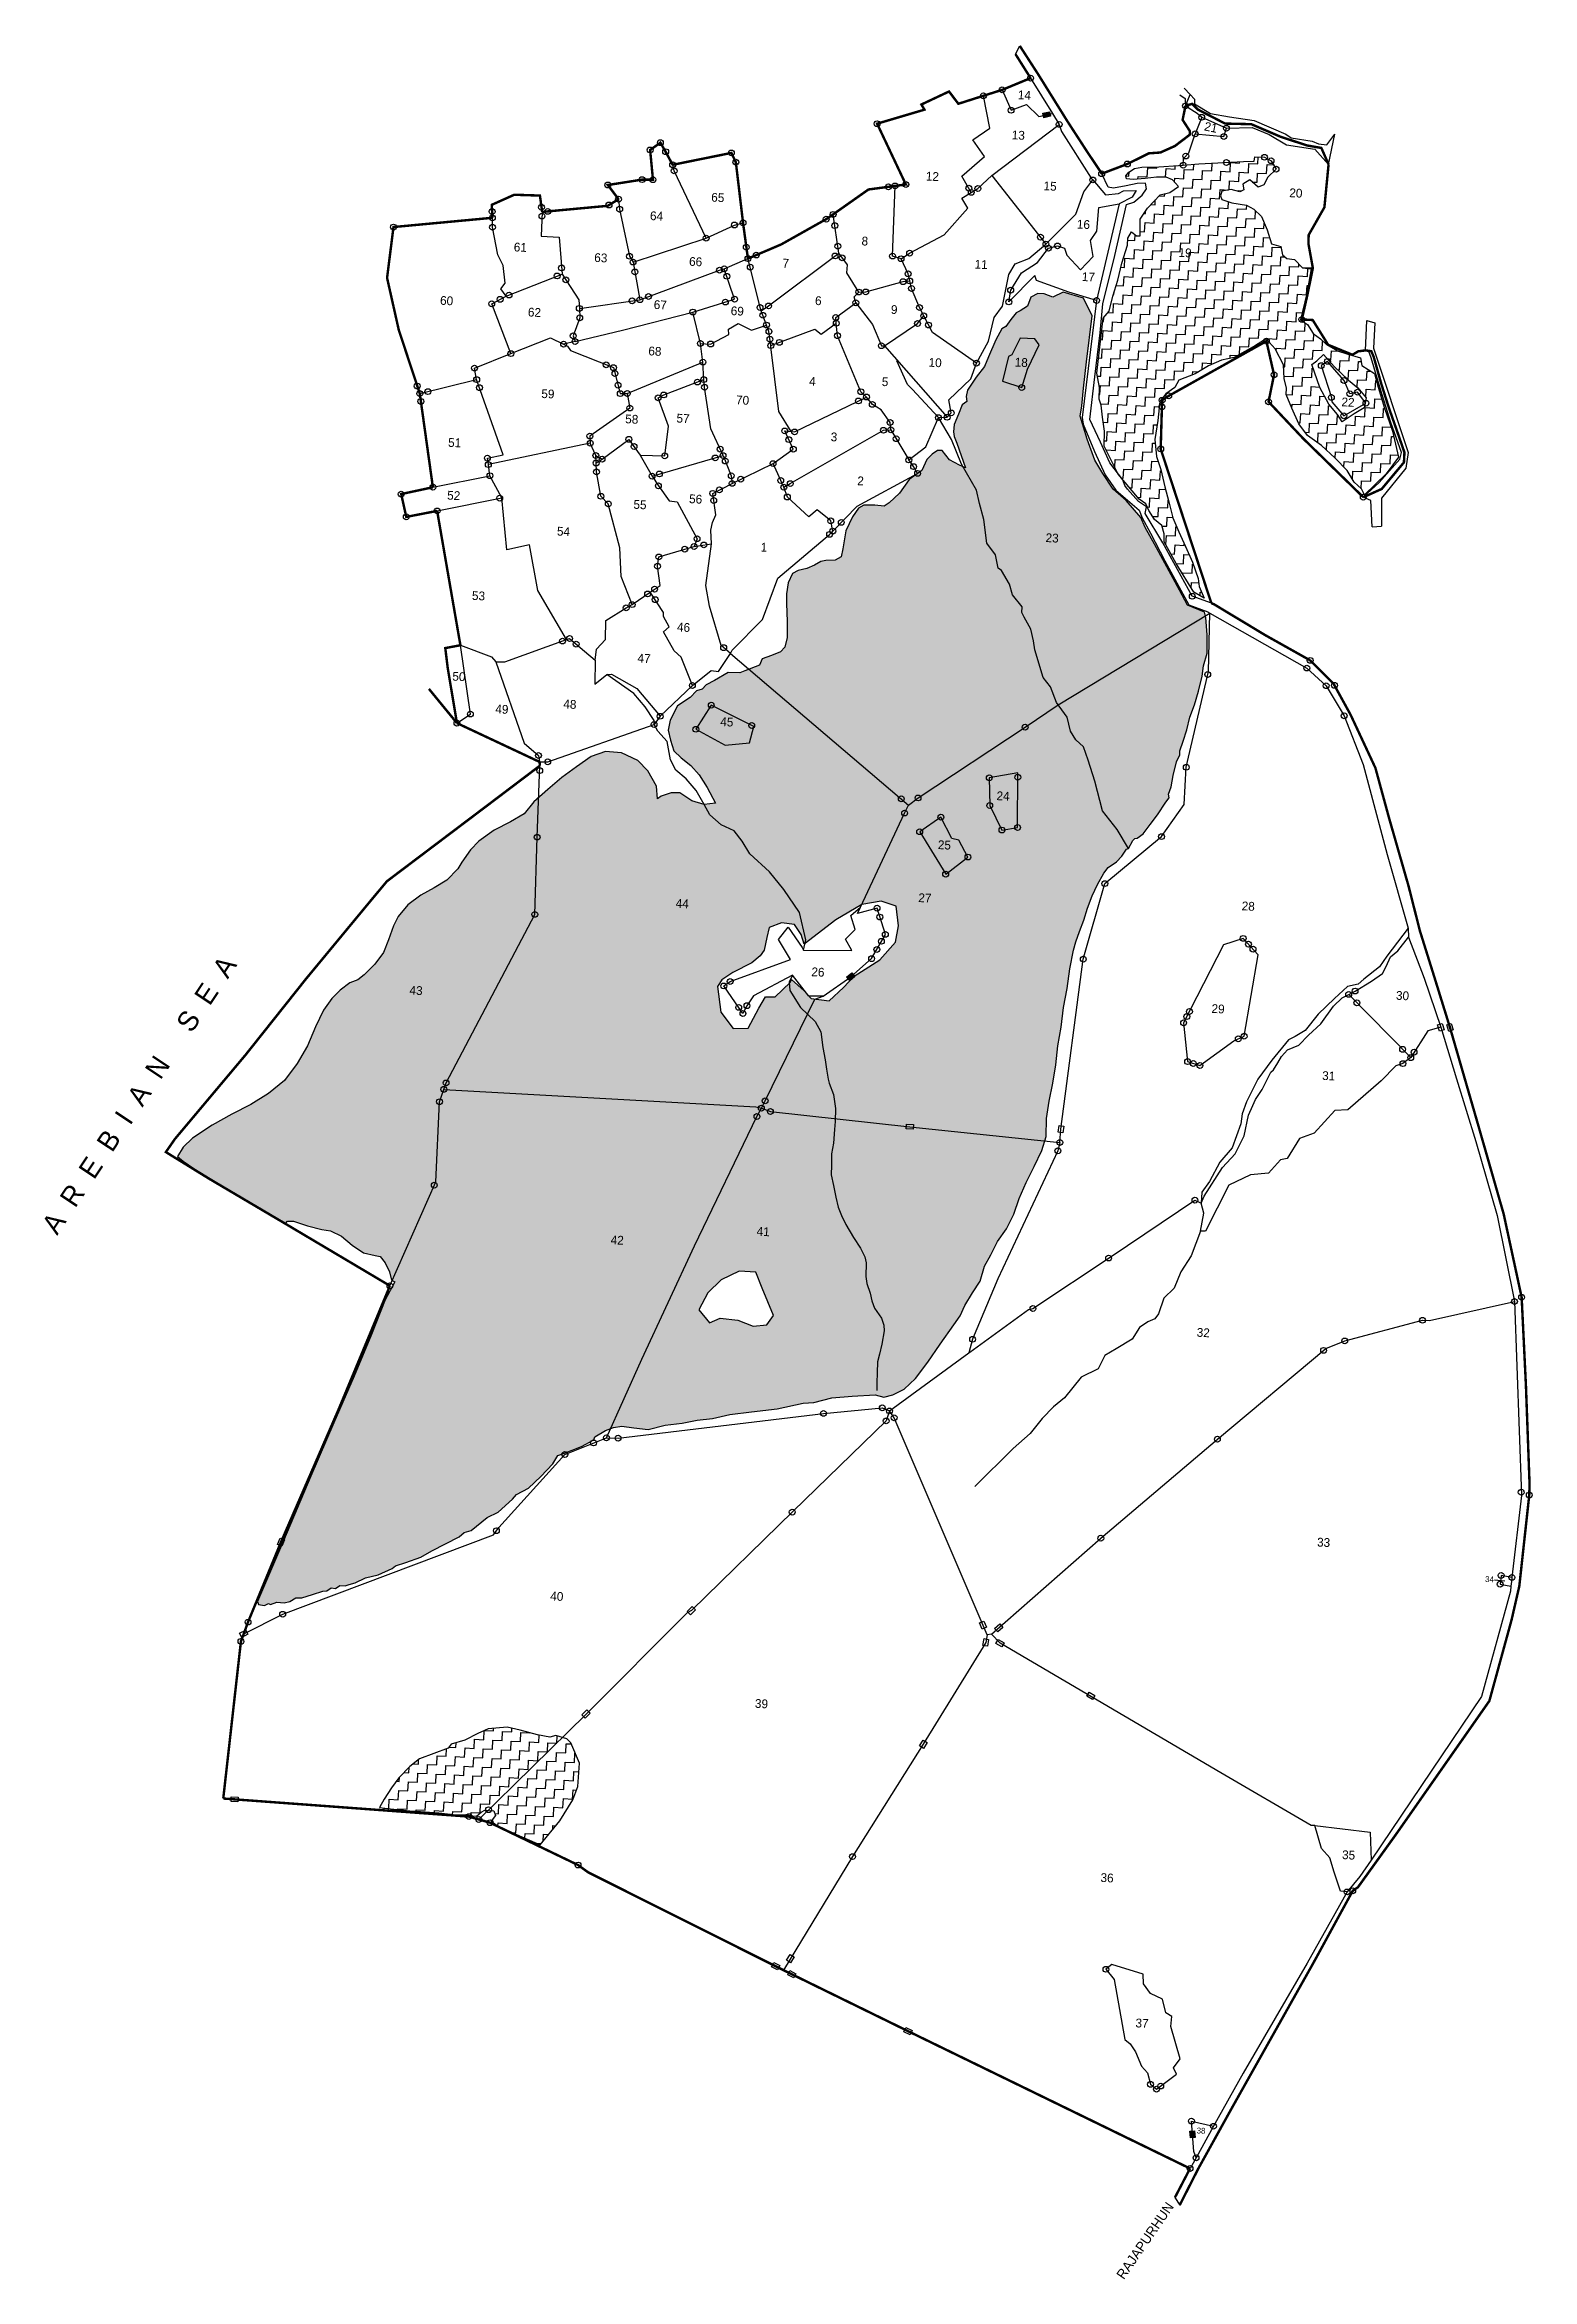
# Model space of a CAD drawing. Header units: metres. Extents: x 320387 to 321852, y 1856184 to 1858385.
import ezdxf

# ---------------------------------------------------------------- set-up
doc = ezdxf.new("R2010")
doc.units = ezdxf.units.M
doc.linetypes.add('DASHDOT', pattern=[1, 0.5, -0.25, 0, -0.25])
doc.linetypes.add('DIVIDE', pattern=[1.25, 0.5, -0.25, 0, -0.25, 0, -0.25])
for name, color, linetype in [('LINE_WATER', 4, 'Continuous'), ('OFF', 1, 'Continuous'), ('POLY_HATCH', 12, 'Continuous'), ('POLY_PARCEL', 6, 'Continuous'), ('POLY_ROAD', 30, 'Continuous'), ('POLY_WATER', 4, 'Continuous'), ('SYM_ARROW', 1, 'Continuous'), ('SYM_STONE', 1, 'Continuous'), ('TEXT_MAPOUT', 7, 'Continuous'), ('TEXT_PARCEL', 7, 'Continuous'), ('V_BOUND_LINE', 7, 'Continuous'), ('V_BOUND_STREAM_LINE', 7, 'DASHDOT'), ('V_DIVIDE_LINE', 7, 'DIVIDE')]:
    doc.layers.add(name, color=color, linetype=linetype)
doc.styles.add('TEXT_MAP', font='')
doc.styles.get('TEXT_MAP').set_extended_font_data('Kruti Dev 050')
doc.dimstyles.get("Standard").update_dxf_attribs({"dimtxt": 0.18, "dimasz": 0.18, "dimexe": 0.18, "dimexo": 0.0625, "dimgap": 0.09, "dimtad": 0, "dimtih": 1, "dimtoh": 1, "dimdec": 4, "dimzin": 0, "dimdsep": 46, "dimtxsty": 'Standard', "dimcen": 0.09, "dimadec": 0, "dimazin": 0, "dimtfac": 1, "dimtdec": 4, "dimtofl": 0, "dimtmove": 0, "dimatfit": 3, "dimfxl": 1, "dimtolj": 1, "dimtzin": 0, "dimarcsym": 0})
pattern_1 = [(357.1976, (320341.202, 1856169.748), (9.449413, 8.567477), [9.01923, -9.01923]), (87.1976, (320350.2105, 1856169.307), (-8.567477, 9.449413), [9.01923, -9.01923])]

msp = doc.modelspace()

# ---------------------------------------------------------------- texts
at = {"layer": 'TEXT_MAPOUT', "ltscale": 10}
msp.add_text('A  R  E  B  I  A  N     S  E  A', height=19.62, rotation=56.3631, dxfattribs=at).set_placement((320399.3, 1857211.4))
at = {"layer": 'TEXT_MAPOUT'}
msp.add_text('RAJAPURHUN', height=9.62, rotation=55.5134, dxfattribs=at).set_placement((321449.6, 1856182.9))
at = {"layer": 'TEXT_PARCEL', "style": 'TEXT_MAP'}
for s, height, rotation, p in [('14', 8.66, 357.1976, (321345.1, 1858331.1)), ('13', 8.66, 357.1976, (321339.1, 1858291.6)), ('21', 8.66, 348.2357, (321528.2, 1858300.4)), ('12', 8.66, 357.1976, (321254.5, 1858251)), ('15', 8.66, 357.1976, (321370.4, 1858241.4)), ('65', 8.66, 357.1976, (321043.2, 1858230.2)), ('20', 8.66, 357.1976, (321612.4, 1858234.6)), ('64', 8.66, 357.1976, (320982.9, 1858212)), ('16', 8.66, 357.1976, (321403.2, 1858203.7)), ('61', 8.66, 357.1976, (320848.8, 1858181.2)), ('8', 8.66, 357.1976, (321191.2, 1858187.1)), ('19', 8.66, 357.1976, (321503.3, 1858175.8)), ('63', 8.66, 357.1976, (320928, 1858170.8)), ('66', 8.66, 357.1976, (321021.4, 1858167)), ('7', 8.66, 357.1976, (321113.4, 1858165.3)), ('11', 8.66, 357.1976, (321302.5, 1858164.3)), ('17', 8.66, 357.1976, (321408.1, 1858152)), ('60', 8.66, 357.1976, (320776.2, 1858128.6)), ('62', 8.66, 357.1976, (320862.7, 1858117.1)), ('67', 8.66, 357.1976, (320986.6, 1858124.5)), ('69', 8.66, 357.1976, (321062.4, 1858118.4)), ('6', 8.66, 357.1976, (321145.4, 1858128.4)), ('9', 8.66, 357.1976, (321220.1, 1858119.6)), ('68', 8.66, 357.1976, (320981.3, 1858078.8)), ('10', 8.66, 357.1976, (321257.2, 1858067.6)), ('18', 8.66, 357.1976, (321342, 1858067.8)), ('4', 8.66, 357.1976, (321139.6, 1858049)), ('5', 8.66, 357.1976, (321211.1, 1858048.6)), ('59', 8.66, 357.1976, (320875.9, 1858036.8)), ('70', 8.66, 357.1976, (321067.6, 1858030.6)), ('22', 8.66, 357.1976, (321663.7, 1858028.6)), ('58', 8.66, 357.1976, (320958.5, 1858011.9)), ('57', 8.66, 357.1976, (321009, 1858012.6)), ('51', 8.66, 357.1976, (320784.1, 1857988.7)), ('3', 8.66, 357.1976, (321160.8, 1857994.2)), ('52', 8.66, 357.1976, (320783.2, 1857936.7)), ('2', 8.66, 357.1976, (321187, 1857950.9)), ('55', 8.66, 357.1976, (320966.6, 1857927.7)), ('56', 8.66, 357.1976, (321021.4, 1857933.2)), ('54', 8.66, 357.1976, (320891.3, 1857901.3)), ('23', 8.66, 357.1976, (321372.4, 1857894.9)), ('1', 8.66, 357.1976, (321091.8, 1857885.6)), ('53', 8.66, 357.1976, (320807.6, 1857837.9)), ('46', 8.66, 357.1976, (321009.5, 1857806.9)), ('50', 8.66, 357.1976, (320788.3, 1857758.4)), ('47', 8.66, 357.1976, (320970.6, 1857776.3)), ('49', 8.66, 357.1976, (320830.6, 1857726.2)), ('48', 8.66, 357.1976, (320897.6, 1857731.1)), ('45', 8.66, 357.1976, (321052.1, 1857713.7)), ('24', 8.66, 357.1976, (321324.1, 1857640.7)), ('25', 8.66, 357.1976, (321266.3, 1857592.5)), ('27', 8.66, 357.1976, (321247.1, 1857540.3)), ('44', 8.66, 357.1976, (321008.2, 1857534.7)), ('28', 8.66, 357.1976, (321565.5, 1857532.2)), ('43', 8.66, 357.1976, (320746.1, 1857449.2)), ('26', 8.66, 357.1976, (321141.8, 1857467.3)), ('29', 8.66, 357.1976, (321535.8, 1857431.1)), ('30', 8.66, 357.1976, (321717.4, 1857444.1)), ('31', 8.66, 357.1976, (321644.7, 1857365.1)), ('41', 8.66, 357.1976, (321087.9, 1857211.7)), ('42', 8.66, 357.1976, (320944.2, 1857203.3)), ('32', 8.66, 357.1976, (321521.2, 1857112.2)), ('33', 8.66, 357.1976, (321639.7, 1856905.6)), ('34', 5.77, 357.1976, (321805.2, 1856870.6)), ('40', 8.66, 357.1976, (320884.7, 1856852.5)), ('39', 8.66, 357.1976, (321086.2, 1856746.7)), ('35', 8.66, 357.1976, (321664.3, 1856597.7)), ('36', 8.66, 357.1976, (321426.5, 1856575.2)), ('37', 8.66, 357.1976, (321460.9, 1856432)), ('38', 5.77, 357.1976, (321521.2, 1856327.5))]:
    msp.add_text(s, height=height, rotation=rotation, dxfattribs=at).set_placement(p)

# ---------------------------------------------------------------- blocks, each defined once
blk = doc.blocks.new('STONE')
blk.add_circle((0, 0), 0.851)
blk = doc.blocks.new('STONESQUARE')
blk.add_lwpolyline([(-0.7, 0.48), (0.7, 0.48), (0.7, -0.48), (-0.7, -0.48)], close=True)
blk = doc.blocks.new('STONESQUAREFILLED')
blk.add_hatch(color=256).paths.add_polyline_path([(0.7, -0.48), (0.7, 0.48), (-0.7, 0.48), (-0.7, -0.48)])
blk.add_lwpolyline([(-0.7, 0.48), (0.7, 0.48), (0.7, -0.48), (-0.7, -0.48)], close=True)
blk = doc.blocks.new('TEXTARROW')
blk.add_leader([(0, 0), (8.7, 0)], dimstyle='Standard', override={"dimtxt": 2.5, "dimasz": 2.5, "dimexe": 1.25, "dimexo": 0.625, "dimgap": 0.625, "dimtad": 1, "dimtih": 0, "dimtoh": 0, "dimzin": 8, "dimcen": 2.5, "dimtofl": 1})

# ---------------------------------------------------------------- hatches: boundary and pattern name
at = {"layer": 'POLY_HATCH'}
h = msp.add_hatch(dxfattribs=at)
h.set_pattern_fill('ZIGZAG', color=256, scale=72.153851, angle=-2.8024, style=0)
h.set_pattern_definition(pattern_1)
h.paths.add_polyline_path([(321595, 1858188.6), (321590.7, 1858202.3), (321585, 1858215.5), (321577.7, 1858222.7), (321570.5, 1858226.7), (321555.9, 1858229.1), (321546.2, 1858232.2), (321544.7, 1858235.9), (321546.1, 1858240.5), (321555.2, 1858242), (321563.7, 1858239.9), (321567.7, 1858241.7), (321566.8, 1858247.4), (321573.6, 1858251.5), (321581.8, 1858244.3), (321587.6, 1858246.6), (321591.5, 1858254.2), (321599.5, 1858262.1), (321594.6, 1858270.4), (321588.1, 1858273.8), (321578.5, 1858274.2), (321578, 1858270), (321567.5, 1858269.6), (321548.3, 1858268.6), (321523.3, 1858267.2), (321503.4, 1858265.7), (321484.2, 1858264.5), (321467.5, 1858264.1), (321460.2, 1858262.8), (321454.5, 1858259.3), (321451.6, 1858255.4), (321452.1, 1858252.6), (321458.7, 1858251.9), (321470.6, 1858252.8), (321481.7, 1858254.3), (321491.4, 1858254.2), (321497.6, 1858251.5), (321503.3, 1858245), (321495, 1858239.1), (321485.3, 1858236.7), (321472.8, 1858223.6), (321465.8, 1858212.7), (321465.7, 1858196.3), (321462.2, 1858196.6), (321457, 1858200.5), (321453.4, 1858194), (321453.1, 1858187.1), (321447.8, 1858169.6), (321443.7, 1858152.9), (321438.8, 1858136.9), (321435.1, 1858122.1), (321429.4, 1858115.3), (321422.9, 1858061.1), (321425.8, 1858046.9), (321425.3, 1858035.6), (321427.3, 1858029.7), (321428.5, 1858018), (321430.5, 1858003.9), (321430.3, 1857989.2), (321444.1, 1857961.7), (321464.7, 1857937.1), (321471.3, 1857932.4), (321474.1, 1857925.8), (321479.7, 1857917), (321487, 1857911.1), (321489.2, 1857903), (321489.4, 1857895.1), (321501.2, 1857873.8), (321518.5, 1857845.4), (321528.6, 1857839.5), (321523.7, 1857851), (321522.7, 1857859), (321517.1, 1857874.9), (321510.2, 1857890.5), (321503.9, 1857905), (321497.7, 1857918.6), (321493.8, 1857934.3), (321489.9, 1857949.2), (321486.2, 1857966.3), (321481.7, 1857979.1), (321480.2, 1857995.9), (321483, 1858014.6), (321485.2, 1858033.4), (321490.9, 1858040.7), (321499.7, 1858046.9), (321503.7, 1858054.3), (321519.9, 1858060.5), (321533.1, 1858068.3), (321545.9, 1858073.9), (321558.3, 1858076.7), (321579.1, 1858088.5), (321589.8, 1858095), (321598.7, 1858085.2), (321606.8, 1858069.3), (321607.4, 1858056), (321609.7, 1858046.4), (321609.4, 1858040), (321615, 1858026.6), (321622, 1858011.4), (321630.6, 1857999.7), (321644.2, 1857990), (321657.8, 1857977.3), (321669.5, 1857965.3), (321676.3, 1857953.8), (321683.5, 1857947.1), (321686.6, 1857941.4), (321708, 1857962), (321720, 1857978.3), (321714.2, 1858004.1), (321706.2, 1858026.7), (321700, 1858047.4), (321696.4, 1858060.7), (321683.8, 1858068.7), (321682.5, 1858076.2), (321669.3, 1858080.3), (321660, 1858083.2), (321649.2, 1858089.4), (321643.2, 1858095), (321636.1, 1858100.2), (321630.5, 1858109.2), (321623.4, 1858113.8), (321629.8, 1858139.7), (321634.2, 1858164.1), (321625.5, 1858164.8), (321617.6, 1858173.1), (321610.2, 1858174.2), (321605.8, 1858177.6), (321604.2, 1858185.9)])
h.paths.add_polyline_path([(321634.7, 1858069.6), (321639.6, 1858073.2), (321646.2, 1858079.6), (321656.6, 1858067.6), (321670.8, 1858054.4), (321680, 1858046.8), (321688.1, 1858036.8), (321686.2, 1858026.9), (321676.3, 1858021.1), (321664.5, 1858013.1), (321660, 1858020.5), (321651.4, 1858030.5), (321642.7, 1858047.2)], flags=16)
h = msp.add_hatch(dxfattribs=at)
h.set_pattern_fill('ZIGZAG', color=256, scale=72.153851, angle=-2.8024, style=0)
h.set_pattern_definition(pattern_1)
h.paths.add_polyline_path([(321531.7, 1857803.3), (321530.5, 1857820.4), (321529.2, 1857825.9), (321512.3, 1857832.8), (321504.5, 1857847.3), (321479.8, 1857892.7), (321470.6, 1857909.3), (321466.3, 1857919.1), (321451.9, 1857935.9), (321439.1, 1857946.9), (321429, 1857962.3), (321421.2, 1857975.6), (321413.5, 1857996.2), (321406.6, 1858018.9), (321408.2, 1858028.9), (321410, 1858046.3), (321412.9, 1858072.3), (321418.5, 1858117.7), (321409.8, 1858134.9), (321389.9, 1858140.9), (321379.7, 1858135.9), (321371.1, 1858139.2), (321365, 1858139.7), (321358, 1858135.9), (321354.7, 1858127.2), (321347.6, 1858122.7), (321343.7, 1858120.5), (321338.3, 1858114), (321333.5, 1858107.3), (321329.4, 1858104.8), (321323.5, 1858093.9), (321316.4, 1858077.1), (321312.4, 1858067.7), (321304.3, 1858057.2), (321295.8, 1858044.4), (321294.4, 1858038.1), (321294.9, 1858033.3), (321290.5, 1858030.1), (321286.9, 1858020.7), (321282.5, 1858010.5), (321281.8, 1858003.4), (321282.6, 1857998.8), (321285.1, 1857992.2), (321293.8, 1857967.9), (321287.7, 1857970.5), (321278, 1857975.8), (321270.7, 1857985), (321266.2, 1857985), (321260.9, 1857981.5), (321255.8, 1857976.1), (321250.6, 1857965.3), (321238.1, 1857956.6), (321228.6, 1857942.9), (321218.4, 1857933.3), (321213.6, 1857930.2), (321204.6, 1857931.2), (321193.7, 1857931.1), (321188.3, 1857928.1), (321182.4, 1857919.6), (321175.9, 1857906), (321173, 1857888.2), (321171.2, 1857880.2), (321165.5, 1857876.9), (321156.3, 1857876.6), (321151.3, 1857875.6), (321144.9, 1857872.1), (321137.5, 1857868.8), (321128.9, 1857866.9), (321123.5, 1857863.8), (321119.2, 1857854.6), (321117.5, 1857843.9), (321117.6, 1857834.2), (321118.1, 1857816.6), (321118, 1857800.9), (321115.8, 1857791.3), (321111.7, 1857786.8), (321102.6, 1857783.2), (321093.5, 1857779.8), (321091, 1857773.6), (321076.4, 1857767.9), (321071.6, 1857766.1), (321059.9, 1857766.5), (321046.7, 1857758.6), (321038.3, 1857754.2), (321034.5, 1857749.8), (321029, 1857748.2), (321022.5, 1857741.6), (321010.1, 1857733.5), (321002.9, 1857719.3), (321000.9, 1857709.6), (321003.3, 1857699.8), (321006.5, 1857689.3), (321013.7, 1857682.2), (321023.3, 1857674.6), (321031.5, 1857665.6), (321039.5, 1857653.1), (321047.5, 1857637.6), (321036.4, 1857636.5), (321024.3, 1857639.8), (321012.3, 1857647.9), (321003.8, 1857647.8), (320994, 1857644.7), (320990.5, 1857641.8), (320989.6, 1857654.3), (320981.1, 1857669.4), (320971.2, 1857679.6), (320955.1, 1857687.2), (320939.4, 1857688.6), (320925.3, 1857683.5), (320910.8, 1857673.3), (320896.4, 1857663), (320882.4, 1857651.2), (320868.7, 1857638.9), (320859.1, 1857627), (320845.8, 1857619.2), (320829.7, 1857610.9), (320814.6, 1857600.3), (320806.3, 1857591.7), (320797.8, 1857579.6), (320793.8, 1857573.1), (320783, 1857561.9), (320770.6, 1857554.4), (320757.5, 1857547.2), (320744.6, 1857537.4), (320735, 1857526), (320730.5, 1857516.7), (320725.7, 1857503.1), (320720.7, 1857490.5), (320712.2, 1857479.1), (320701.7, 1857468.7), (320695.3, 1857463.6), (320687.4, 1857460.6), (320678, 1857453.6), (320669.7, 1857445.4), (320661.6, 1857433.8), (320653.6, 1857417.5), (320645.7, 1857398.5), (320635.8, 1857381.1), (320623.2, 1857364.5), (320607.5, 1857351.8), (320590.2, 1857341), (320571.3, 1857331.4), (320551.9, 1857320.6), (320532.6, 1857307.7), (320523.3, 1857299), (320517.7, 1857289.5), (320523.4, 1857285.2), (320533.8, 1857277.7), (320556, 1857264.3), (320579.8, 1857250.1), (320604.3, 1857235.4), (320624.2, 1857223.8), (320626.3, 1857226.1), (320632.2, 1857226), (320646, 1857221.2), (320660, 1857217.7), (320668.5, 1857216.4), (320679.3, 1857211.3), (320689.8, 1857202.2), (320700.9, 1857194.7), (320712.6, 1857192.1), (320717.3, 1857191.2), (320722.4, 1857185), (320726.5, 1857176), (320728.4, 1857167.9), (320731.8, 1857166.1), (320722.2, 1857148.4), (320708.9, 1857114.3), (320691.8, 1857073.2), (320671.8, 1857027.2), (320649.1, 1856974.7), (320622.2, 1856911), (320596.5, 1856851.4), (320597.5, 1856848.5), (320603.6, 1856847.4), (320607.3, 1856849.4), (320609.4, 1856848.5), (320615.8, 1856850.8), (320622.8, 1856850), (320628.5, 1856851.2), (320634.4, 1856854.9), (320640.2, 1856854.9), (320650.7, 1856858.2), (320661, 1856861.6), (320665, 1856862), (320669.2, 1856864.7), (320673.5, 1856864.1), (320677.6, 1856867.1), (320683, 1856866.9), (320686.9, 1856868.2), (320692.7, 1856869.9), (320703, 1856874.6), (320715.3, 1856877.7), (320729.2, 1856883.9), (320732.5, 1856886.6), (320742.7, 1856889.9), (320757.3, 1856894.9), (320768.2, 1856901.1), (320781.7, 1856908.2), (320795.1, 1856915.1), (320800, 1856919.3), (320807.1, 1856921.3), (320822.9, 1856934), (320833.5, 1856939.4), (320847.8, 1856952.1), (320851.6, 1856956.6), (320863.3, 1856963.1), (320875.5, 1856974.5), (320887.3, 1856987.1), (320892.3, 1856995), (320898.9, 1856997.5), (320915.7, 1857004), (320927.8, 1857010.5), (320928.8, 1857013.5), (320939.4, 1857019.7), (320947.2, 1857022.6), (320955.5, 1857023.9), (320967.3, 1857022.4), (320981.2, 1857020.8), (320998, 1857024.9), (321014.8, 1857027), (321029.5, 1857029.9), (321044.7, 1857031.6), (321061.7, 1857035.7), (321082.9, 1857038), (321108.3, 1857041.1), (321133.8, 1857046.8), (321144.5, 1857047.2), (321162, 1857052.1), (321182.1, 1857053.5), (321204.8, 1857055), (321213.4, 1857052.6), (321222.2, 1857054.8), (321233.2, 1857060.4), (321244.4, 1857071.1), (321256.5, 1857087), (321268.8, 1857104.8), (321282.1, 1857123.7), (321288.6, 1857132.8), (321293, 1857142.9), (321300.7, 1857155.4), (321308.3, 1857166.8), (321312.4, 1857181.5), (321318.7, 1857192.9), (321325.3, 1857205.8), (321334.1, 1857218.5), (321341.2, 1857233), (321346.7, 1857248.4), (321353.3, 1857264.2), (321361.3, 1857279.7), (321368.8, 1857295.7), (321373.2, 1857309.3), (321373.6, 1857327), (321376, 1857344.3), (321379.8, 1857362), (321382.7, 1857380), (321384.7, 1857398.6), (321387.9, 1857417.1), (321390.3, 1857436.4), (321393.7, 1857455.1), (321396.5, 1857474.4), (321400.1, 1857492.9), (321402.2, 1857501), (321405.9, 1857511.2), (321410.1, 1857522.4), (321414, 1857534.3), (321418.3, 1857546.4), (321423.8, 1857557.5), (321429.9, 1857568.6), (321434.3, 1857574.3), (321442.3, 1857580), (321447.7, 1857585.5), (321452.4, 1857592.4), (321454.2, 1857593.1), (321458.4, 1857600.8), (321460.6, 1857602.9), (321462.9, 1857603.2), (321468.5, 1857607.6), (321475.4, 1857616.5), (321482.9, 1857626.1), (321491.1, 1857638.5), (321494.1, 1857642.8), (321493.7, 1857646.6), (321496.1, 1857653.8), (321498.3, 1857665), (321501.6, 1857678.3), (321504.9, 1857685.4), (321504.9, 1857689.3), (321508, 1857698.6), (321511.8, 1857709.9), (321514.6, 1857722.2), (321519.1, 1857734.4), (321523.2, 1857748), (321526.9, 1857762.9), (321528.2, 1857773), (321531.7, 1857785.4)])
h.paths.add_polyline_path([(321225.6, 1857536.2), (321227.8, 1857516.7), (321224.9, 1857500.7), (321209.4, 1857483.2), (321184.1, 1857467.2), (321173.6, 1857456.2), (321159.4, 1857442.9), (321141.7, 1857445.3), (321134.8, 1857452.9), (321122.3, 1857464), (321121.1, 1857460.9), (321106.3, 1857447), (321096.9, 1857447), (321090.1, 1857435.8), (321079.7, 1857416), (321065.1, 1857415.6), (321052.8, 1857431.9), (321049.4, 1857457.1), (321053.9, 1857463.7), (321064.7, 1857471), (321083.4, 1857480.5), (321091.6, 1857487.4), (321095.5, 1857492.9), (321098.2, 1857505.3), (321100.3, 1857515.2), (321112.5, 1857519.8), (321125.5, 1857518.1), (321131.8, 1857508.4), (321135, 1857498.8), (321165.9, 1857522.9), (321191.7, 1857537.8), (321210.7, 1857541.1)], flags=16)
h.paths.add_polyline_path([(321087.2, 1857175.8), (321093.6, 1857160.1), (321104.6, 1857132.9), (321098, 1857124), (321084.6, 1857122.6), (321069.5, 1857128.5), (321052.2, 1857130.3), (321041.7, 1857125.7), (321031, 1857138.5), (321040.1, 1857155.5), (321053, 1857168.2), (321070.9, 1857176.6)], flags=16)
h = msp.add_hatch(dxfattribs=at)
h.set_pattern_fill('ZIGZAG', color=256, scale=72.153851, angle=-2.8024, style=0)
h.set_pattern_definition(pattern_1)
h.paths.add_polyline_path([(320829.4, 1856645.2), (320831.1, 1856640.7), (320826.7, 1856635.1), (320832.5, 1856630.8), (320851.7, 1856621.9), (320874.9, 1856611.7), (320894.2, 1856635.2), (320907, 1856656.1), (320912, 1856669.2), (320913.5, 1856692.2), (320905, 1856712.3), (320901.2, 1856716.1), (320890.2, 1856719.4), (320884.3, 1856717.8), (320872.3, 1856720.1), (320855.2, 1856724.5), (320842.5, 1856727.5), (320823.7, 1856726), (320813.4, 1856721.2), (320800.9, 1856714.9), (320787.3, 1856710.8), (320784.3, 1856706.8), (320756.2, 1856696.4), (320746.7, 1856688.8), (320735.7, 1856677.6), (320728.4, 1856667.9), (320721.2, 1856656.6), (320716.7, 1856648.3), (320727.7, 1856647), (320746.7, 1856645.1), (320757, 1856644.5), (320775.1, 1856643.1), (320792.2, 1856641.3), (320801.6, 1856641.5), (320805.5, 1856640.6), (320812.2, 1856639.9), (320816.9, 1856643.8), (320820.5, 1856645.7)])

# ---------------------------------------------------------------- linework, layer by layer
at = {"layer": 'LINE_WATER'}
for points in [[(321454.2, 1857593.1), (321443, 1857611.8), (321428.5, 1857630.2), (321421.2, 1857659.2), (321414.6, 1857680.1), (321410, 1857693), (321402.3, 1857700), (321397.2, 1857708.7), (321393.7, 1857722.2), (321383.2, 1857736.7), (321377.5, 1857752.3), (321370.1, 1857761.3), (321362, 1857788.6), (321360.8, 1857797.4), (321358.2, 1857809), (321351.4, 1857820.8), (321349.1, 1857825.5), (321349.4, 1857831), (321339.9, 1857842.7), (321336.9, 1857853.4), (321329.3, 1857866.7), (321326, 1857869), (321323.4, 1857882.4), (321314.8, 1857893.9), (321311.8, 1857917), (321307.5, 1857932.8), (321304.5, 1857946.1), (321289.7, 1857971.7), (321279.8, 1857995.8), (321267.1, 1858017.4), (321241.3, 1858045.3), (321236.7, 1858049.9), (321226.1, 1858073.3)], [(321066, 1857610.4), (321053.1, 1857616.3), (321042, 1857626.3), (321036.4, 1857636.5), (321028.5, 1857650), (321018.8, 1857661.5), (321008.4, 1857670.2), (321003.1, 1857680.5), (321000.1, 1857698.3), (320990.8, 1857708.6), (320987.1, 1857715.2)], [(321100.8, 1857570), (321081.4, 1857587.9), (321073.7, 1857600.1), (321066, 1857610.4)], [(321134.1, 1857492.8), (321136.4, 1857503), (321130.3, 1857530), (321115, 1857552.6), (321100.8, 1857570)], [(321123.5, 1857468.2), (321120, 1857461.3), (321120.6, 1857453.3), (321131.3, 1857436.4), (321145.7, 1857422.7), (321151.2, 1857412.4), (321153.2, 1857397.1), (321155.5, 1857384.9), (321157, 1857375.6), (321158.5, 1857365.9), (321159.4, 1857362), (321163.6, 1857350.7), (321165.8, 1857337), (321165.3, 1857324.2), (321164.8, 1857316.2), (321163.7, 1857302.8), (321161.8, 1857292.4), (321161.7, 1857281.1), (321161.4, 1857271.7), (321163.7, 1857261), (321166.2, 1857249.7), (321168.5, 1857239.6), (321171.5, 1857231.4), (321176, 1857222.7), (321183.5, 1857210), (321190.4, 1857199.5), (321194.7, 1857190.9), (321196, 1857185), (321195.7, 1857171.6), (321196.7, 1857164.4), (321200, 1857155.1), (321201.5, 1857147.6), (321204, 1857140.3), (321211, 1857130.4), (321213.2, 1857123.5), (321213.7, 1857117.8), (321211.3, 1857104.9), (321209.2, 1857094.9), (321207, 1857087.4), (321206.8, 1857076.7), (321206.4, 1857066.7), (321206.5, 1857061.6), (321206.4, 1857059.2)], [(321525.2, 1857216), (321515.9, 1857191.9), (321505.7, 1857175.9), (321499.3, 1857160), (321489.1, 1857150.1), (321483.8, 1857134.8)], [(321483.8, 1857134.8), (321480.1, 1857129.9), (321473.1, 1857126.8), (321465, 1857121.1), (321457.8, 1857109.7), (321442.1, 1857100.1), (321431, 1857093.6), (321424.4, 1857080.5), (321407.5, 1857072.3), (321391.1, 1857051.9), (321380.3, 1857043.1), (321369.3, 1857031.5), (321357.5, 1857016.9), (321340.5, 1857001.9), (321303, 1856964.7)]]:
    msp.add_lwpolyline(points, dxfattribs=at)
at = {"layer": 'OFF'}
for points in [[(321343, 1858375.3), (321347.2, 1858383.5)], [(321510.3, 1858324.5), (321514.9, 1858335.7)], [(321651.2, 1858266.8), (321657.3, 1858296.6)], [(321688.8, 1858113), (321696.6, 1858110.7)], [(321267.1, 1858017.4), (321275.6, 1858017.7)], [(320929.7, 1857980.1), (320924.3, 1857992.2)], [(321114.8, 1857948.9), (321104.2, 1857972.1)], [(321694.1, 1857909.7), (321703.3, 1857910.4)], [(320993.1, 1857723.2), (320987.1, 1857715.2)], [(321729.5, 1857514.7), (321730, 1857505.6)], [(321499.9, 1856264.3), (321504.6, 1856256.8)]]:
    msp.add_lwpolyline(points, dxfattribs=at)
at = {"layer": 'POLY_HATCH'}
for points in [[(321508.1, 1858266), (321523.3, 1858267.2), (321548.3, 1858268.6), (321567.5, 1858269.6), (321578, 1858270), (321578.5, 1858274.2), (321588.1, 1858273.8), (321594.6, 1858270.4), (321599.5, 1858262.1), (321591.5, 1858254.2), (321587.6, 1858246.6), (321581.8, 1858244.3), (321573.6, 1858251.5), (321566.8, 1858247.4), (321567.7, 1858241.7), (321563.7, 1858239.9), (321555.2, 1858242), (321546.1, 1858240.5), (321544.7, 1858235.9), (321546.2, 1858232.2), (321555.9, 1858229.1), (321570.5, 1858226.7), (321577.7, 1858222.7), (321585, 1858215.5), (321590.7, 1858202.3), (321595, 1858188.6), (321604.2, 1858185.9), (321605.8, 1858177.6), (321610.2, 1858174.2), (321617.6, 1858173.1), (321625.5, 1858164.8), (321634.2, 1858164.1)], [(321634.2, 1858164.1), (321629.8, 1858139.7), (321623.4, 1858113.8), (321630.5, 1858109.2), (321636.1, 1858100.2), (321643.2, 1858095), (321649.2, 1858089.4), (321660, 1858083.2), (321669.3, 1858080.3), (321682.5, 1858076.2), (321683.8, 1858068.7), (321696.4, 1858060.7), (321700, 1858047.4), (321706.2, 1858026.7), (321714.2, 1858004.1), (321720, 1857978.3), (321708, 1857962), (321686.6, 1857941.4), (321683.5, 1857947.1), (321676.3, 1857953.8), (321669.5, 1857965.3), (321657.8, 1857977.3), (321644.2, 1857990), (321630.6, 1857999.7), (321622, 1858011.4), (321615, 1858026.6), (321609.4, 1858040), (321609.7, 1858046.4), (321607.4, 1858056), (321606.8, 1858069.3), (321598.7, 1858085.2), (321589.8, 1858095), (321579.1, 1858088.5), (321558.3, 1858076.7), (321545.9, 1858073.9), (321533.1, 1858068.3), (321519.9, 1858060.5), (321503.7, 1858054.3), (321499.7, 1858046.9), (321490.9, 1858040.7), (321485.2, 1858033.4), (321483, 1858014.6), (321480.2, 1857995.9), (321481.7, 1857979.1), (321486.2, 1857966.3), (321489.9, 1857949.2), (321493.8, 1857934.3), (321497.7, 1857918.6), (321503.9, 1857905), (321510.2, 1857890.5), (321517.1, 1857874.9), (321522.7, 1857859), (321523.7, 1857851), (321528.6, 1857839.5), (321518.5, 1857845.4), (321501.2, 1857873.8), (321489.4, 1857895.1), (321489.2, 1857903), (321487, 1857911.1), (321479.7, 1857917), (321474.1, 1857925.8), (321471.3, 1857932.4), (321464.7, 1857937.1), (321444.1, 1857961.7), (321430.3, 1857989.2), (321430.5, 1858003.9), (321428.5, 1858018), (321427.3, 1858029.7), (321425.3, 1858035.6), (321425.8, 1858046.9), (321422.9, 1858061.1), (321429.4, 1858115.3), (321435.1, 1858122.1), (321438.8, 1858136.9), (321443.7, 1858152.9), (321447.8, 1858169.6), (321453.1, 1858187.1), (321453.4, 1858194), (321457, 1858200.5), (321462.2, 1858196.6), (321465.7, 1858196.3), (321465.8, 1858212.7), (321472.8, 1858223.6), (321485.3, 1858236.7), (321495, 1858239.1), (321503.3, 1858245), (321497.6, 1858251.5), (321491.4, 1858254.2), (321481.7, 1858254.3), (321470.6, 1858252.8), (321458.7, 1858251.9), (321452.1, 1858252.6), (321451.6, 1858255.4), (321454.5, 1858259.3), (321460.2, 1858262.8), (321467.5, 1858264.1), (321484.2, 1858264.5), (321503.4, 1858265.7), (321508.1, 1858266)], [(320597.5, 1856848.5), (320603.6, 1856847.4), (320607.3, 1856849.4), (320609.4, 1856848.5), (320615.8, 1856850.8), (320622.8, 1856850), (320628.5, 1856851.2), (320634.4, 1856854.9), (320640.2, 1856854.9), (320650.7, 1856858.2), (320661, 1856861.6), (320665, 1856862), (320669.2, 1856864.7), (320673.5, 1856864.1), (320677.6, 1856867.1), (320683, 1856866.9), (320686.9, 1856868.2), (320692.7, 1856869.9), (320703, 1856874.6), (320715.3, 1856877.7), (320729.2, 1856883.9), (320732.5, 1856886.6), (320742.7, 1856889.9), (320757.3, 1856894.9), (320768.2, 1856901.1), (320781.7, 1856908.2), (320795.1, 1856915.1), (320800, 1856919.3), (320807.1, 1856921.3), (320822.9, 1856934), (320833.5, 1856939.4), (320847.8, 1856952.1), (320851.6, 1856956.6), (320863.3, 1856963.1), (320875.5, 1856974.5), (320887.3, 1856987.1), (320892.3, 1856995), (320898.9, 1856997.5), (320915.7, 1857004), (320927.8, 1857010.5), (320928.8, 1857013.5), (320939.4, 1857019.7), (320947.2, 1857022.6), (320955.5, 1857023.9), (320967.3, 1857022.4), (320981.2, 1857020.8), (320998, 1857024.9), (321014.8, 1857027), (321029.5, 1857029.9), (321044.7, 1857031.6), (321061.7, 1857035.7), (321082.9, 1857038), (321108.3, 1857041.1), (321133.8, 1857046.8), (321144.5, 1857047.2), (321162, 1857052.1), (321182.1, 1857053.5), (321204.8, 1857055), (321213.4, 1857052.6), (321222.2, 1857054.8), (321233.2, 1857060.4), (321244.4, 1857071.1), (321256.5, 1857087), (321268.8, 1857104.8), (321282.1, 1857123.7), (321288.6, 1857132.8), (321293, 1857142.9), (321300.7, 1857155.4), (321308.3, 1857166.8), (321312.4, 1857181.5), (321318.7, 1857192.9), (321325.3, 1857205.8), (321334.1, 1857218.5), (321341.2, 1857233), (321346.7, 1857248.4), (321353.3, 1857264.2), (321361.3, 1857279.7), (321368.8, 1857295.7), (321373.2, 1857309.3), (321373.6, 1857327), (321376, 1857344.3), (321379.8, 1857362), (321382.7, 1857380), (321384.7, 1857398.6), (321387.9, 1857417.1), (321390.3, 1857436.4), (321393.7, 1857455.1), (321396.5, 1857474.4), (321400.1, 1857492.9), (321402.2, 1857501), (321405.9, 1857511.2), (321410.1, 1857522.4), (321414, 1857534.3), (321418.3, 1857546.4), (321423.8, 1857557.5), (321429.9, 1857568.6), (321434.3, 1857574.3), (321442.3, 1857580), (321447.7, 1857585.5), (321452.4, 1857592.4), (321454.2, 1857593.1), (321458.4, 1857600.8), (321460.6, 1857602.9), (321462.9, 1857603.2), (321468.5, 1857607.6), (321475.4, 1857616.5), (321482.9, 1857626.1), (321491.1, 1857638.5), (321494.1, 1857642.8), (321493.7, 1857646.6), (321496.1, 1857653.8), (321498.3, 1857665), (321501.6, 1857678.3), (321504.9, 1857685.4), (321504.9, 1857689.3), (321508, 1857698.6), (321511.8, 1857709.9), (321514.6, 1857722.2), (321519.1, 1857734.4), (321523.2, 1857748), (321526.9, 1857762.9), (321528.2, 1857773), (321531.7, 1857785.4), (321531.7, 1857803.3), (321530.5, 1857820.4), (321529.2, 1857825.9), (321512.3, 1857832.8), (321504.5, 1857847.3), (321479.8, 1857892.7), (321470.6, 1857909.3), (321466.3, 1857919.1), (321451.9, 1857935.9), (321439.1, 1857946.9), (321429, 1857962.3), (321421.2, 1857975.6), (321413.5, 1857996.2), (321406.6, 1858018.9), (321408.2, 1858028.9), (321410, 1858046.3), (321412.9, 1858072.3), (321418.5, 1858117.7), (321409.8, 1858134.9), (321389.9, 1858140.9), (321379.7, 1858135.9), (321371.1, 1858139.2), (321365, 1858139.7), (321358, 1858135.9), (321354.7, 1858127.2), (321347.6, 1858122.7), (321343.7, 1858120.5), (321338.3, 1858114), (321333.5, 1858107.3), (321329.4, 1858104.8), (321323.5, 1858093.9), (321316.4, 1858077.1), (321312.4, 1858067.7), (321304.3, 1858057.2), (321295.8, 1858044.4), (321294.4, 1858038.1), (321294.9, 1858033.3), (321290.5, 1858030.1), (321286.9, 1858020.7), (321282.5, 1858010.5), (321281.8, 1858003.4), (321282.6, 1857998.8), (321285.1, 1857992.2), (321293.8, 1857967.9), (321287.7, 1857970.5), (321278, 1857975.8), (321270.7, 1857985), (321266.2, 1857985), (321260.9, 1857981.5), (321255.8, 1857976.1), (321250.6, 1857965.3), (321238.1, 1857956.6), (321228.6, 1857942.9), (321218.4, 1857933.3), (321213.6, 1857930.2), (321204.6, 1857931.2), (321193.7, 1857931.1), (321188.3, 1857928.1), (321182.4, 1857919.6), (321175.9, 1857906), (321173, 1857888.2), (321171.2, 1857880.2), (321165.5, 1857876.9), (321156.3, 1857876.6), (321151.3, 1857875.6), (321144.9, 1857872.1), (321137.5, 1857868.8), (321128.9, 1857866.9), (321123.5, 1857863.8), (321119.2, 1857854.6), (321117.5, 1857843.9), (321117.6, 1857834.2), (321118.1, 1857816.6), (321118, 1857800.9), (321115.8, 1857791.3), (321111.7, 1857786.8), (321102.6, 1857783.2), (321093.5, 1857779.8), (321091, 1857773.6), (321076.4, 1857767.9), (321071.6, 1857766.1), (321059.9, 1857766.5), (321046.7, 1857758.6), (321038.3, 1857754.2), (321034.5, 1857749.8), (321029, 1857748.2), (321022.5, 1857741.6), (321010.1, 1857733.5), (321002.9, 1857719.3), (321000.9, 1857709.6), (321003.3, 1857699.8), (321006.5, 1857689.3), (321013.7, 1857682.2), (321023.3, 1857674.6), (321031.5, 1857665.6), (321039.5, 1857653.1), (321047.5, 1857637.6), (321036.4, 1857636.5), (321024.3, 1857639.8), (321012.3, 1857647.9), (321003.8, 1857647.8), (320994, 1857644.7), (320990.5, 1857641.8), (320989.6, 1857654.3), (320981.1, 1857669.4), (320971.2, 1857679.6), (320955.1, 1857687.2), (320939.4, 1857688.6), (320925.3, 1857683.5), (320910.8, 1857673.3), (320896.4, 1857663), (320882.4, 1857651.2), (320868.7, 1857638.9), (320859.1, 1857627), (320845.8, 1857619.2), (320829.7, 1857610.9), (320814.6, 1857600.3), (320806.3, 1857591.7), (320797.8, 1857579.6), (320793.8, 1857573.1), (320783, 1857561.9), (320770.6, 1857554.4), (320757.5, 1857547.2), (320744.6, 1857537.4), (320735, 1857526), (320730.5, 1857516.7), (320725.7, 1857503.1), (320720.7, 1857490.5), (320712.2, 1857479.1), (320701.7, 1857468.7), (320695.3, 1857463.6), (320687.4, 1857460.6), (320678, 1857453.6), (320669.7, 1857445.4), (320661.6, 1857433.8), (320653.6, 1857417.5), (320645.7, 1857398.5), (320635.8, 1857381.1), (320623.2, 1857364.5), (320607.5, 1857351.8), (320590.2, 1857341), (320571.3, 1857331.4), (320551.9, 1857320.6), (320532.6, 1857307.7), (320523.3, 1857299), (320517.7, 1857289.5)], [(320517.7, 1857289.5), (320523.4, 1857285.2), (320533.8, 1857277.7), (320556, 1857264.3), (320579.8, 1857250.1), (320604.3, 1857235.4), (320624.2, 1857223.8), (320624.2, 1857223.8)], [(320624.2, 1857223.8), (320626.3, 1857226.1), (320632.2, 1857226), (320646, 1857221.2), (320660, 1857217.7), (320668.5, 1857216.4), (320679.3, 1857211.3), (320689.8, 1857202.2), (320700.9, 1857194.7), (320712.6, 1857192.1), (320717.3, 1857191.2), (320722.4, 1857185), (320726.5, 1857176), (320728.4, 1857167.9), (320731.8, 1857166.1), (320722.2, 1857148.4), (320708.9, 1857114.3), (320691.8, 1857073.2), (320671.8, 1857027.2), (320649.1, 1856974.7), (320622.2, 1856911), (320596.5, 1856851.4), (320597.5, 1856848.5)], [(320874.9, 1856611.7), (320894.2, 1856635.2), (320907, 1856656.1), (320912, 1856669.2), (320913.5, 1856692.2), (320905, 1856712.3), (320901.2, 1856716.1), (320890.2, 1856719.4), (320884.3, 1856717.8), (320872.3, 1856720.1), (320855.2, 1856724.5), (320842.5, 1856727.5), (320823.7, 1856726), (320813.4, 1856721.2), (320800.9, 1856714.9), (320787.3, 1856710.8), (320784.3, 1856706.8), (320756.2, 1856696.4), (320746.7, 1856688.8), (320735.7, 1856677.6), (320728.4, 1856667.9), (320721.2, 1856656.6), (320716.7, 1856648.3), (320727.7, 1856647), (320746.7, 1856645.1), (320757, 1856644.5), (320775.1, 1856643.1), (320792.2, 1856641.3), (320801.6, 1856641.5), (320805.5, 1856640.6), (320812.2, 1856639.9), (320816.9, 1856643.8), (320820.5, 1856645.7), (320829.4, 1856645.2), (320831.1, 1856640.7), (320826.7, 1856635.1), (320832.5, 1856630.8), (320851.7, 1856621.9), (320874.9, 1856611.7)]]:
    msp.add_lwpolyline(points, dxfattribs=at)
for points in [[(321646.2, 1858079.6), (321656.6, 1858067.6), (321670.8, 1858054.4), (321680, 1858046.8), (321688.1, 1858036.8), (321686.2, 1858026.9), (321676.3, 1858021.1), (321664.5, 1858013.1), (321660, 1858020.5), (321651.4, 1858030.5), (321642.7, 1858047.2), (321634.7, 1858069.6), (321639.6, 1858073.2)], [(321210.7, 1857541.1), (321191.7, 1857537.8), (321165.9, 1857522.9), (321135, 1857498.8), (321131.8, 1857508.4), (321125.5, 1857518.1), (321112.5, 1857519.8), (321100.3, 1857515.2), (321098.2, 1857505.3), (321095.5, 1857492.9), (321091.6, 1857487.4), (321083.4, 1857480.5), (321064.7, 1857471), (321053.9, 1857463.7), (321049.4, 1857457.1), (321052.8, 1857431.9), (321065.1, 1857415.6), (321079.7, 1857416), (321090.1, 1857435.8), (321096.9, 1857447), (321106.3, 1857447), (321121.1, 1857460.9), (321122.3, 1857464), (321134.8, 1857452.9), (321141.7, 1857445.3), (321159.4, 1857442.9), (321173.6, 1857456.2), (321184.1, 1857467.2), (321209.4, 1857483.2), (321224.9, 1857500.7), (321227.8, 1857516.7), (321225.6, 1857536.2)], [(321104.6, 1857132.9), (321093.6, 1857160.1), (321087.2, 1857175.8), (321070.9, 1857176.6), (321053, 1857168.2), (321040.1, 1857155.5), (321031, 1857138.5), (321041.7, 1857125.7), (321052.2, 1857130.3), (321069.5, 1857128.5), (321084.6, 1857122.6), (321098, 1857124)]]:
    msp.add_lwpolyline(points, close=True, dxfattribs=at)
at = {"layer": 'POLY_PARCEL'}
for points in [[(321329.8, 1858340.2), (321338.6, 1858320.1), (321353.8, 1858325.7), (321366, 1858313.9), (321379.3, 1858317)], [(321299.4, 1858239.2), (321290.1, 1858255.1), (321312.3, 1858274.7), (321301, 1858290.9), (321317.6, 1858302.6), (321311.4, 1858334.4)], [(321319.8, 1858255.7), (321386, 1858306.2)], [(321508.1, 1858266), (321508.5, 1858272.7), (321513.7, 1858278.1), (321519.9, 1858296.9)], [(321526.3, 1858313.2), (321519.9, 1858296.9)], [(321519.9, 1858296.9), (321548.1, 1858294.3), (321550.6, 1858302.4)], [(321508.1, 1858266), (321523.3, 1858267.2), (321548.3, 1858268.6), (321567.5, 1858269.6), (321578, 1858270), (321578.5, 1858274.2), (321588.1, 1858273.8), (321594.6, 1858270.4), (321599.5, 1858262.1), (321591.5, 1858254.2), (321587.6, 1858246.6), (321581.8, 1858244.3), (321573.6, 1858251.5), (321566.8, 1858247.4), (321567.7, 1858241.7), (321563.7, 1858239.9), (321555.2, 1858242), (321546.1, 1858240.5), (321544.7, 1858235.9), (321546.2, 1858232.2), (321555.9, 1858229.1), (321570.5, 1858226.7), (321577.7, 1858222.7), (321585, 1858215.5), (321590.7, 1858202.3), (321595, 1858188.6), (321604.2, 1858185.9), (321605.8, 1858177.6), (321610.2, 1858174.2), (321617.6, 1858173.1), (321625.5, 1858164.8), (321635.7, 1858164.8)], [(321038.4, 1858194.2), (321006.9, 1858260.4), (321005.4, 1858266.4)], [(321299.4, 1858239.2), (321305.9, 1858243), (321319.8, 1858255.7)], [(321319.8, 1858255.7), (321372.9, 1858188.3)], [(321372.9, 1858188.3), (321402.3, 1858217.7), (321410.3, 1858239.9), (321419.1, 1858251.5)], [(320952.1, 1858232.5), (320953.2, 1858222.6), (320962.9, 1858176.3), (320966.4, 1858170.6)], [(321230.3, 1858173.9), (321221.9, 1858176.5), (321224.4, 1858245.6)], [(321230.3, 1858173.9), (321238.7, 1858179.4), (321272.6, 1858197.4), (321296.1, 1858223.8), (321290.2, 1858233.7), (321299.4, 1858239.2)], [(321336.4, 1858131.3), (321338.2, 1858142.9), (321348.7, 1858160.1), (321364.5, 1858170.2), (321375.4, 1858184.3), (321384.3, 1858186.5), (321391.1, 1858184.4), (321393.5, 1858177.4), (321407, 1858162.9), (321419.3, 1858176.2), (321416.9, 1858191.8), (321423, 1858201.1), (321424.9, 1858224.2), (321445, 1858228.1)], [(320841.3, 1858136.9), (320836.3, 1858144.1), (320840.4, 1858149.8), (320838.4, 1858167.1), (320833.2, 1858177.7), (320828, 1858204.9), (320827.9, 1858214.2)], [(320876.9, 1858220), (320875.9, 1858196.1), (320893.7, 1858195.2)], [(321038.4, 1858194.2), (321066.2, 1858207.1), (321074.7, 1858209.2)], [(321169, 1858179.4), (321163.4, 1858217.6)], [(320893.7, 1858195.2), (320896.5, 1858158.8)], [(320966.4, 1858170.6), (321038.4, 1858194.2)], [(321304.5, 1858071), (321316.3, 1858092.6), (321321.9, 1858115.9), (321330.1, 1858127.3), (321336.5, 1858158.5), (321342.6, 1858168.9), (321356.1, 1858174), (321372.9, 1858188.3)], [(320966.4, 1858170.6), (320973.1, 1858133.5)], [(320973.1, 1858133.5), (321051.5, 1858162.6), (321056.2, 1858164)], [(321025.3, 1858121.4), (321066.4, 1858134), (321056.2, 1858164)], [(321056.2, 1858164), (321079.5, 1858174)], [(321092.6, 1858122.7), (321091.4, 1858125.8), (321081.8, 1858165.6), (321079.5, 1858174)], [(321092.6, 1858122.7), (321099.8, 1858127.4), (321169, 1858179.4)], [(321188.7, 1858141.1), (321177, 1858159.9), (321177.5, 1858167.8), (321169, 1858179.4)], [(321238.8, 1858152), (321237.2, 1858159), (321230.3, 1858173.9)], [(320841.3, 1858136.9), (320896.5, 1858158.8)], [(320896.5, 1858158.8), (320913, 1858133.3), (320913.5, 1858125)], [(321185.7, 1858130.5), (321184, 1858136.2), (321188.7, 1858141.1)], [(321188.7, 1858141.1), (321195.5, 1858141.2), (321232.2, 1858151.3), (321238.8, 1858152)], [(321252.6, 1858117.6), (321248.4, 1858125.8), (321240.6, 1858144.6), (321238.8, 1858152)], [(321422.8, 1858132.8), (321395.5, 1858140.8), (321363.5, 1858152.5), (321362, 1858157.3), (321336.4, 1858131.3)], [(320846.1, 1858080.4), (320827.2, 1858129.5), (320841.3, 1858136.9)], [(320913.5, 1858125), (320913.9, 1858115.7), (320907.5, 1858097.9), (320909.3, 1858092.3)], [(320909.3, 1858092.3), (320956, 1858103.5), (321025.3, 1858121.4)], [(320913.5, 1858125), (320973.1, 1858133.5)], [(321032.7, 1858090.5), (321025.3, 1858121.4)], [(321097.8, 1858108.6), (321092.6, 1858122.7)], [(321166.5, 1858110.3), (321165.9, 1858116), (321185.7, 1858130.5)], [(321185.7, 1858130.5), (321202, 1858109.1), (321210.9, 1858088.2), (321213.9, 1858088.2)], [(320846.1, 1858080.4), (320885.1, 1858095.9), (320898, 1858089.8)], [(321032.7, 1858090.5), (321042.8, 1858089.9), (321060.6, 1858099.3), (321060.5, 1858104.6), (321070, 1858110.1), (321083.1, 1858103.6), (321097.8, 1858108.6)], [(321102, 1858088.3), (321100.2, 1858102.2), (321097.8, 1858108.6)], [(321102, 1858088.3), (321145.5, 1858104.4), (321151.6, 1858099.6), (321166.5, 1858110.3)], [(321196.2, 1858037.7), (321190.7, 1858042.9), (321167.7, 1858098.1), (321166.5, 1858110.3)], [(321213.9, 1858088.2), (321246.5, 1858110.1), (321252.6, 1858117.6)], [(321304.5, 1858071), (321261.1, 1858101.2), (321252.6, 1858117.6)], [(320812.4, 1858054.8), (320810.3, 1858066.2), (320846.1, 1858080.4)], [(320909.3, 1858092.3), (320898, 1858089.8)], [(320898, 1858089.8), (320902, 1858087.9), (320904.7, 1858083.5), (320947.1, 1858066.6), (320953.8, 1858041), (320960.7, 1858041.1)], [(321035.2, 1858072.1), (321032.7, 1858090.5)], [(321122.2, 1858003.6), (321110, 1858023.3), (321102.2, 1858087.1), (321102, 1858088.3)], [(321213.9, 1858088.2), (321275.6, 1858017.7), (321279.7, 1858022), (321277.4, 1858034.8), (321299.1, 1858055.7), (321304.5, 1858071)], [(320756.4, 1858041.1), (320812.4, 1858054.8)], [(320823.9, 1857971.1), (320823, 1857977.5), (320838.5, 1857980.8), (320812.4, 1858054.8)], [(320960.7, 1858041.1), (321035.2, 1858072.1)], [(320973.5, 1857980.4), (320997.6, 1857979.7), (321001.2, 1858009), (320991.1, 1858036.9), (320996.6, 1858039.7), (321036, 1858054.8)], [(321036, 1858054.8), (321035.2, 1858072.1)], [(321055, 1857980), (321043, 1858006.5), (321036.8, 1858047.3), (321036, 1858054.8)], [(321666.2, 1858019.2), (321688, 1858031.7), (321679.7, 1858042.4), (321672.2, 1858040.9), (321666.4, 1858054), (321650.2, 1858072.8), (321644, 1858068.6), (321654, 1858037.3), (321654.4, 1858032.9), (321666.2, 1858019.2)], [(320960.7, 1858041.1), (320963.2, 1858026.8), (320923.9, 1857999.2), (320924.3, 1857992.2)], [(321125.5, 1858003.3), (321196.2, 1858037.7)], [(321220.2, 1858005.4), (321219.5, 1858012.6), (321210.6, 1858025.1), (321202, 1858030.4), (321196.2, 1858037.7)], [(321238, 1857975.7), (321254.7, 1857988.7), (321267.1, 1858017.4)], [(320924.3, 1857992.2), (320823.9, 1857971.1)], [(320935.9, 1857976.5), (320962.3, 1857996), (320973.5, 1857980.4)], [(321104.2, 1857972.1), (321124.2, 1857986.3), (321115.8, 1858004.3), (321122.2, 1858003.6)], [(321114.8, 1857948.9), (321121.2, 1857952.4), (321212.9, 1858004.9), (321220.2, 1858005.4)], [(321122.2, 1858003.6), (321125.5, 1858003.3)], [(321220.2, 1858005.4), (321238, 1857975.7)], [(320825.5, 1857960.2), (320823.9, 1857971.1)], [(320929.7, 1857980.1), (320935.9, 1857976.5)], [(320930, 1857972.7), (320929.7, 1857980.1)], [(320930, 1857972.7), (320935.9, 1857976.5)], [(320965.5, 1857833.2), (320954.7, 1857860.9), (320953.3, 1857889.3), (320942, 1857932.4), (320934.7, 1857939.9), (320930.4, 1857963.9), (320930, 1857972.7)], [(320973.5, 1857980.4), (320985.1, 1857959.8)], [(320985.1, 1857959.8), (321055, 1857980)], [(321055, 1857980), (321063.1, 1857960.1), (321064, 1857952.6)], [(321064, 1857952.6), (321104.2, 1857972.1)], [(321246.5, 1857962.4), (321242.6, 1857969.1), (321238, 1857975.7)], [(320769.3, 1857948.8), (320825.5, 1857960.2)], [(320837.2, 1857938.5), (320825.5, 1857960.2)], [(320985.1, 1857959.8), (320991.3, 1857950.2), (321001.9, 1857935.5), (321009.8, 1857934.5), (321029.4, 1857898.1), (321026.5, 1857890.4)], [(321043.5, 1857893.2), (321043.1, 1857906.6), (321044.5, 1857914), (321047.8, 1857921.7), (321044.8, 1857942.8), (321064, 1857952.6)], [(321163.1, 1857905.7), (321161, 1857915.7), (321147.8, 1857926.6), (321139.6, 1857919.7), (321118.3, 1857939.2), (321114.8, 1857948.9)], [(321163.1, 1857905.7), (321186.9, 1857930.1), (321246.5, 1857962.4)], [(320773.5, 1857925.5), (320837.2, 1857938.5)], [(320900.8, 1857798.7), (320872.5, 1857847.1), (320864.4, 1857892.2), (320842.2, 1857887.2), (320837.2, 1857938.5)], [(321062.3, 1857785.2), (321064, 1857788.3), (321093.9, 1857818.4), (321109, 1857859.3), (321159.9, 1857902.4), (321163.1, 1857905.7)], [(320983.4, 1857845.6), (320993, 1857852.2), (320990.5, 1857871), (320991.8, 1857880.2), (321025.2, 1857890.2), (321026.5, 1857890.4)], [(321026.5, 1857890.4), (321043.5, 1857893.2)], [(321062.3, 1857785.2), (321053.2, 1857792.8), (321041.7, 1857831.7), (321038, 1857852.1), (321043.5, 1857893.2)], [(320929.1, 1857778.5), (320930.5, 1857789.3), (320939.2, 1857798.7), (320939.7, 1857817.6), (320959.6, 1857830), (320965.5, 1857833.2)], [(320965.5, 1857833.2), (320983.4, 1857845.6)], [(321024.8, 1857753.6), (321013.6, 1857781.6), (321007, 1857787.6), (320996.5, 1857806.3), (321002, 1857811.3), (320996.3, 1857821.5), (320996.3, 1857825.6), (320983.4, 1857845.6)], [(321237.6, 1857635.8), (321247, 1857642.8), (321352.4, 1857712.5), (321384.9, 1857734.4), (321534.2, 1857824.9)], [(321386.6, 1857303.5), (321387.7, 1857316.6), (321409.7, 1857484), (321430.9, 1857558.4), (321486.7, 1857604.7), (321508.9, 1857636.3), (321511.1, 1857673), (321532.9, 1857767.3), (321534.2, 1857824.9)], [(320793, 1857716.5), (320806.2, 1857725.4), (320796.4, 1857793.2)], [(320796.4, 1857793.2), (320827.1, 1857781.9), (320831.3, 1857776.8)], [(320831.3, 1857776.8), (320840.3, 1857776.8), (320900.8, 1857798.7)], [(320900.8, 1857798.7), (320903.9, 1857799.8), (320929.1, 1857778.5)], [(320831.3, 1857776.8), (320859.1, 1857696.6), (320873.3, 1857684.6), (320874.3, 1857678.3)], [(320929.1, 1857778.5), (320928.6, 1857755), (320940.7, 1857764.5)], [(321024.8, 1857753.6), (321043.2, 1857768.4), (321050.6, 1857767.5), (321062.3, 1857785.2)], [(321062.3, 1857785.2), (321237.6, 1857635.8)], [(320993.1, 1857723.2), (321024.8, 1857753.6)], [(320874.3, 1857678.3), (320882.4, 1857678.4), (320987.1, 1857715.2)], [(320780.1, 1857355.8), (320782.3, 1857362.1), (320869.7, 1857528.1), (320872, 1857604.2), (320874.7, 1857674.6)], [(321329.6, 1857611.2), (321345, 1857613.7), (321345.2, 1857667.4), (321317.1, 1857662.6), (321317.6, 1857635.3), (321329.6, 1857611.2)], [(321190.4, 1857535.2), (321233.8, 1857627.9), (321237.6, 1857635.8)], [(321153.5, 1857447.7), (321139.3, 1857447.7), (321123.5, 1857468.2), (321084.9, 1857447.9), (321078.5, 1857438.2), (321074.6, 1857430.5), (321055.7, 1857457.6), (321062, 1857462), (321121.3, 1857483.8), (321109.6, 1857503.3), (321119.1, 1857515.6), (321132.9, 1857495.6), (321134.1, 1857492.8), (321181.9, 1857492.4), (321175.7, 1857503.8), (321185.2, 1857513.1), (321180.9, 1857527), (321190.4, 1857535.2)], [(321153.5, 1857447.7), (321180.7, 1857466.6), (321201.3, 1857484.5), (321214.8, 1857508.4), (321206.6, 1857534.3), (321187.5, 1857529), (321190.4, 1857535.2)], [(321092.7, 1857337.2), (321096.5, 1857344.5), (321145.4, 1857444.7), (321153.5, 1857447.7)], [(321732.1, 1857387.1), (321671, 1857449.3)], [(321761.8, 1857416.9), (321748.8, 1857413.4), (321732.1, 1857387.1)], [(321732.1, 1857387.1), (321724.4, 1857381.1), (321717.3, 1857379.1), (321703.1, 1857364.1), (321670.2, 1857335.7), (321657.4, 1857334.9), (321637, 1857312.5), (321622.7, 1857307.4), (321610.4, 1857287.7), (321604, 1857286.3), (321592.1, 1857273.3), (321574.3, 1857271.5), (321553.1, 1857261.3), (321529.9, 1857216), (321525.2, 1857216)], [(320727, 1857162.3), (320772.1, 1857264.6), (320775.8, 1857343.6), (320780.1, 1857355.8)], [(320780.1, 1857355.8), (321087.3, 1857338.6)], [(320940.2, 1857012.6), (320974.9, 1857090.1), (321027, 1857201.7), (321088.4, 1857329), (321092.7, 1857337.2)], [(321087.3, 1857338.6), (321092.7, 1857337.2)], [(321092.7, 1857337.2), (321101.6, 1857334), (321238.9, 1857319), (321386.6, 1857303.5)], [(321386.6, 1857303.5), (321384.7, 1857295.2), (321325.4, 1857169.2), (321300.7, 1857109.6), (321296.9, 1857096.3)], [(321296.9, 1857096.3), (321297.9, 1857097), (321355.6, 1857138.8), (321360.1, 1857139.9), (321437, 1857191.2), (321519.6, 1857246.6), (321525.9, 1857243.6)], [(321525.2, 1857216), (321528.4, 1857233.8), (321525.9, 1857243.6)], [(321319.3, 1856819.1), (321426.9, 1856913.7), (321541.7, 1857011.2), (321648.6, 1857100.7), (321667.1, 1857108), (321743.7, 1857128.3), (321750.5, 1857128), (321834.3, 1857146.8)], [(321218.9, 1857039), (321296.9, 1857096.3)], [(320940.2, 1857012.6), (320951.6, 1857012.3), (321153.9, 1857036.6), (321211.8, 1857042.1), (321218.9, 1857039)], [(321218.9, 1857039), (321215.6, 1857029.2), (321124, 1856940.3), (321023.8, 1856842.4), (321019.6, 1856840.1), (320920.1, 1856740.5), (320814.5, 1856636.7)], [(321315.1, 1856818.6), (321223.5, 1857032.3), (321218.9, 1857039)], [(320583.1, 1856819.6), (320621.4, 1856838.8), (320828.9, 1856917.1), (320834.3, 1856924.4), (320899.3, 1856996.2), (320940.2, 1857012.6)], [(321831.7, 1856875.1), (321821.1, 1856877), (321820.1, 1856868.4), (321830.7, 1856866.5)], [(321315.1, 1856818.6), (321313.6, 1856811), (321252.2, 1856710.7), (321182.5, 1856600.1), (321114.4, 1856488.3)], [(321319.3, 1856819.1), (321315.1, 1856818.6)], [(321637.6, 1856630.6), (321634.2, 1856630.6), (321545.1, 1856682.7), (321327.7, 1856810.3), (321319.3, 1856819.1)], [(321637.6, 1856630.6), (321692, 1856624.1), (321693.2, 1856596.7)], [(321669.4, 1856565.3), (321663, 1856566.1), (321656.6, 1856584.7), (321652.3, 1856598.8), (321644.2, 1856608.2), (321637.6, 1856630.6)], [(321520.7, 1856303.4), (321518.4, 1856309.5), (321516.2, 1856339.6), (321537.9, 1856334.5)]]:
    msp.add_lwpolyline(points, dxfattribs=at)
for points in [[(321336, 1858077.6), (321330.2, 1858053.2), (321349.1, 1858047), (321354.7, 1858065.2), (321366.2, 1858089), (321362, 1858095.1), (321347.4, 1858095.7), (321339.2, 1858079.3)], [(321028.2, 1857710.4), (321057, 1857694.9), (321081, 1857697.2), (321085.3, 1857713.2), (321043.4, 1857734.2)], [(321248.6, 1857609.5), (321274.2, 1857567.7), (321296.1, 1857584.6), (321287.2, 1857601.2), (321280.4, 1857602.8), (321269.5, 1857623.9)], [(321524.5, 1857379.3), (321557.9, 1857403.7), (321568.1, 1857408.1), (321581.9, 1857488.3), (321567.1, 1857504.5), (321547.8, 1857498.1), (321508.5, 1857421.3), (321512.4, 1857383.1)], [(321481.8, 1856371.1), (321501.6, 1856385.7), (321498.5, 1856392), (321505.2, 1856400.9), (321495.8, 1856432.6), (321496.9, 1856442.5), (321491, 1856446.2), (321487.6, 1856459.7), (321475.9, 1856465.3), (321468.9, 1856474.9), (321468.7, 1856484.3), (321437.8, 1856493.8), (321432, 1856489.1), (321440, 1856478.9), (321450.6, 1856420), (321455.9, 1856415.7), (321461.1, 1856407.9), (321467.1, 1856393.8), (321472.9, 1856387.2), (321475.9, 1856375.8)]]:
    msp.add_lwpolyline(points, close=True, dxfattribs=at)
at = {"layer": 'POLY_ROAD'}
for points in [[(321357.8, 1858351.8), (321379.3, 1858317)], [(321379.3, 1858317), (321386, 1858306.2)], [(321386, 1858306.2), (321388.2, 1858299.2), (321417.6, 1858253.2), (321419.1, 1858251.5)], [(321535.8, 1857834.6), (321517, 1857841.4), (321488, 1857894.1), (321470.6, 1857922.9), (321471.9, 1857929.5), (321464, 1857934.8), (321453.2, 1857946.9), (321450.5, 1857950.5), (321448.5, 1857956), (321435.7, 1857972.8), (321426.5, 1857993.3), (321416, 1858015.6), (321421, 1858057.4), (321426.3, 1858101), (321429.1, 1858129.3), (321440.7, 1858177.1), (321452.4, 1858227.4), (321459.4, 1858229.6), (321467.6, 1858236.6), (321472, 1858242.8), (321470.9, 1858248.4), (321462.7, 1858248), (321452, 1858245.7), (321439.4, 1858243.5), (321434.2, 1858244.3), (321427.8, 1858257.6)], [(321419.1, 1858251.5), (321431.5, 1858236.7), (321444.2, 1858238.2), (321449.2, 1858240.7), (321461.6, 1858241), (321457.7, 1858234.5), (321445, 1858228.1)], [(321445, 1858228.1), (321422.8, 1858132.8)], [(321422.8, 1858132.8), (321408.7, 1858017.5), (321409.7, 1858010.9), (321420.7, 1857983.9), (321431.3, 1857961.1), (321441.6, 1857945.8), (321464.6, 1857926.4), (321467.6, 1857918.6), (321476, 1857903.7), (321489.9, 1857876.2), (321513.5, 1857832.9), (321532.4, 1857826), (321534.2, 1857824.9)], [(321534.2, 1857824.9), (321629.8, 1857770.7), (321648.8, 1857753.3), (321666.6, 1857723.7), (321685.3, 1857675.7), (321709, 1857587.1), (321729.5, 1857514.7)], [(321730, 1857505.6), (321745.3, 1857465.4), (321761.8, 1857416.9)], [(321761.8, 1857416.9), (321777.2, 1857366), (321796.3, 1857304.4), (321817.1, 1857231.7), (321834.3, 1857146.8)], [(321834.3, 1857146.8), (321841, 1856955.7), (321831.7, 1856875.1)], [(321830.7, 1856866.5), (321830.2, 1856861.5), (321801.7, 1856757.9), (321693.2, 1856596.7)], [(321831.7, 1856875.1), (321831.5, 1856873.5), (321830.7, 1856866.5)], [(321693.2, 1856596.7), (321681.9, 1856580.5), (321669.4, 1856565.3)], [(321669.4, 1856565.3), (321630.2, 1856495.1), (321567, 1856386.8), (321537.9, 1856334.5)], [(321537.9, 1856334.5), (321520.7, 1856303.4)], [(321520.7, 1856303.4), (321514.8, 1856292.9)]]:
    msp.add_lwpolyline(points, dxfattribs=at)
at = {"layer": 'POLY_WATER'}
for points in [[(321509.1, 1858342), (321514.9, 1858335.7)], [(321504.7, 1858335.4), (321510.1, 1858331.6), (321510.3, 1858324.5)], [(321510.3, 1858324.5), (321521.8, 1858317.4), (321526.3, 1858313.2)], [(321514.9, 1858335.7), (321519.1, 1858331.1), (321519.3, 1858326.5), (321534.9, 1858316.8), (321553.8, 1858313.7), (321578, 1858309.9), (321609, 1858296.7), (321614.4, 1858292.8), (321634.9, 1858289.7), (321641.4, 1858287), (321649.4, 1858286)], [(321526.3, 1858313.2), (321550.6, 1858302.4)], [(321550.6, 1858302.4), (321576.1, 1858303), (321592.7, 1858296.1), (321609.8, 1858286.1), (321637.8, 1858281.8)], [(321649.4, 1858286), (321657.3, 1858296.6)], [(321651.2, 1858266.8), (321637.8, 1858281.8)], [(321687.5, 1858083.6), (321688.8, 1858113)], [(321696.6, 1858110.7), (321695.3, 1858085.7), (321729.6, 1857983), (321727.2, 1857967.6), (321703.4, 1857937.9)], [(321685.4, 1857939), (321701.1, 1857953.4), (321721.5, 1857976.4), (321723, 1857982.9), (321712.4, 1858012.5), (321702.6, 1858044.1), (321693.2, 1858076.4), (321690.7, 1858082.4), (321687.5, 1858083.6)], [(321694.1, 1857909.7), (321692.7, 1857935.6), (321685.4, 1857939)], [(321703.4, 1857937.9), (321703.3, 1857910.4)], [(320940.7, 1857764.5), (320945.1, 1857764.7), (320970, 1857750.5), (320993.1, 1857723.2)], [(320987.1, 1857715.2), (320987.1, 1857719.1), (320978.3, 1857732.5), (320967.1, 1857745.8), (320940.7, 1857764.5)], [(321729.5, 1857514.7), (321708.6, 1857486.8), (321701.3, 1857476.6), (321686, 1857464.2), (321680.3, 1857459.4), (321669.8, 1857457.2), (321657.1, 1857445.3), (321640.8, 1857429.7), (321628, 1857413.9), (321618.2, 1857408), (321611.6, 1857404.6), (321595.3, 1857384.5), (321581.7, 1857365.8), (321570.5, 1857343.4), (321566.1, 1857331.8), (321564.9, 1857321.9), (321556.3, 1857298.1), (321544.2, 1857284.2), (321533.8, 1857265.1), (321526.5, 1857254.6), (321525.9, 1857243.6)], [(321671, 1857449.3), (321677.3, 1857452.6), (321693.4, 1857462.4), (321704.2, 1857469.8), (321707.8, 1857476.9), (321712.2, 1857486.3), (321719.3, 1857492.3), (321730, 1857505.6)], [(321525.9, 1857243.6), (321528.6, 1857250.6), (321546.9, 1857278.8), (321559.2, 1857292.3), (321568.2, 1857309.9), (321572.5, 1857330.3), (321576.5, 1857340), (321579.4, 1857345.9), (321585.8, 1857355.8), (321594.4, 1857372.8), (321597.1, 1857375.1), (321601.4, 1857381.9), (321604.9, 1857388), (321610.8, 1857394.7), (321622, 1857399.2), (321631.6, 1857409.3), (321643.6, 1857420.3), (321656.1, 1857437.7), (321664.7, 1857445.9), (321671, 1857449.3)]]:
    msp.add_lwpolyline(points, dxfattribs=at)
at = {"layer": 'V_BOUND_LINE', "const_width": 2.41}
for points in [[(321427.8, 1858257.6), (321427, 1858259.1), (321413.3, 1858279.6), (321394.1, 1858309.2), (321365.3, 1858355.5), (321347.2, 1858383.5)], [(321343, 1858375.3), (321357.8, 1858351.8)], [(321224.4, 1858245.6), (321235, 1858247), (321206.7, 1858306.9), (321253.3, 1858320.7), (321250.3, 1858325.8), (321277.5, 1858338.6), (321286.7, 1858326.5), (321311.4, 1858334.4)], [(321311.4, 1858334.4), (321329.8, 1858340.2)], [(321329.8, 1858340.2), (321357.8, 1858351.8)], [(321427.8, 1858257.6), (321453.1, 1858267.2), (321474.3, 1858277.7), (321485.6, 1858278.5), (321499.9, 1858284.9), (321514.5, 1858296), (321514.7, 1858299.5), (321507.5, 1858310.6), (321510.3, 1858324.5)], [(320952.1, 1858232.5), (320941.6, 1858246.5), (320975.3, 1858251.8), (320986, 1858251.7), (320983.2, 1858281), (320993.3, 1858288.2), (320998.2, 1858279.7), (321005.4, 1858266.4)], [(321005.4, 1858266.4), (321063.2, 1858278.1), (321067.6, 1858269), (321074.7, 1858209.2)], [(321687.5, 1858083.6), (321680.4, 1858082.7), (321674.7, 1858079.3), (321650.8, 1858089.1), (321635.6, 1858113.5), (321624.9, 1858114.1), (321630.7, 1858139.8), (321635.7, 1858164.8), (321631.4, 1858188.5), (321631.6, 1858197.3), (321647.1, 1858224.5), (321651.2, 1858266.8)], [(320827.9, 1858214.2), (320827.3, 1858227), (320849.4, 1858236.9), (320874.7, 1858236.1), (320876.9, 1858220)], [(320876.9, 1858220), (320941.5, 1858226), (320952.1, 1858232.5)], [(321163.4, 1858217.6), (321198.2, 1858242.1), (321224.4, 1858245.6)], [(320756.4, 1858041.1), (320735.7, 1858103.8), (320724.2, 1858155), (320730.5, 1858205.1), (320827.9, 1858214.2)], [(321074.7, 1858209.2), (321079.5, 1858174)], [(321079.5, 1858174), (321087.7, 1858177.5), (321112.3, 1858188), (321156.6, 1858212.9), (321163.4, 1858217.6)], [(321535.8, 1857834.6), (321485.9, 1857986.5), (321487.3, 1858034.5), (321493.8, 1858038.8), (321590, 1858092.7), (321597.5, 1858059.6), (321592.1, 1858033), (321626.2, 1857996.8), (321685.4, 1857939)], [(320769.3, 1857948.8), (320756.4, 1858041.1)], [(320773.5, 1857925.5), (320743.1, 1857919.6), (320738.1, 1857942.1), (320769.3, 1857948.8)], [(320796.4, 1857793.2), (320773.5, 1857925.5)], [(321633.1, 1857778.3), (321589.1, 1857803), (321538.3, 1857833.6), (321535.8, 1857834.6)], [(320793, 1857716.5), (320784, 1857770.2), (320781.5, 1857790.4), (320796.4, 1857793.2)], [(321504.6, 1856256.8), (321523.1, 1856293.1), (321556.1, 1856352.7), (321636.1, 1856495.1), (321675, 1856566.4), (321680.1, 1856569.9), (321717.8, 1856622.3), (321809.5, 1856753.4), (321831.4, 1856833.3), (321839, 1856866.5), (321848.8, 1856956.2), (321849.1, 1856966.9), (321845.5, 1857064.5), (321841.3, 1857151), (321823.6, 1857233), (321798.8, 1857319.6), (321770.7, 1857416.8), (321755, 1857467.5), (321741.1, 1857512), (321729.9, 1857556.2), (321710.9, 1857622.5), (321697.3, 1857672.4), (321672.9, 1857724.7), (321656, 1857755.5), (321633.1, 1857778.3)], [(320874.3, 1857678.3), (320793, 1857716.5)], [(320874.7, 1857674.6), (320874.3, 1857678.3)], [(320727, 1857162.3), (320624.1, 1857223.4), (320548.4, 1857268.1), (320506.4, 1857294), (320515.3, 1857306.9), (320585, 1857389.9), (320644.3, 1857464.5), (320707.5, 1857540.9), (320724, 1857560.7), (320822.5, 1857635.1), (320874.7, 1857674.6)], [(320583.1, 1856819.6), (320587.3, 1856831.1), (320619.7, 1856909.8), (320676.6, 1857040.9), (320727, 1857162.3)], [(320562.9, 1856657.3), (320580.3, 1856812.1), (320583.1, 1856819.6)], [(320562.9, 1856657.3), (320804.7, 1856639.5), (320814.5, 1856636.7)], [(320814.5, 1856636.7), (320825.6, 1856633.5), (320912.2, 1856591.8), (320922.2, 1856584.6), (321114.4, 1856488.3)], [(321114.4, 1856488.3), (321237.1, 1856428.2), (321514.8, 1856292.9)], [(321514.8, 1856292.9), (321499.9, 1856264.3)]]:
    msp.add_lwpolyline(points, dxfattribs=at)
at = {"layer": 'V_BOUND_STREAM_LINE', "ltscale": 10, "const_width": 2.41}
for points in [[(321510.3, 1858324.5), (321516.9, 1858326.4), (321522.4, 1858320.9), (321549.3, 1858307), (321575.1, 1858306.4), (321604, 1858294), (321630.2, 1858285.4), (321644.1, 1858283), (321651.2, 1858266.8)], [(321685.4, 1857939), (321703.5, 1857947.1), (321725.4, 1857973.3), (321725.9, 1857983.1), (321718.5, 1858004.5), (321710.6, 1858027), (321703.1, 1858050.7), (321695.6, 1858077.4), (321693.3, 1858082.8), (321687.5, 1858083.6)]]:
    msp.add_lwpolyline(points, dxfattribs=at)
at = {"layer": 'V_DIVIDE_LINE', "ltscale": 10, "const_width": 2.41}
msp.add_lwpolyline([(320793, 1857716.5), (320765.4, 1857750.2)], dxfattribs=at)

# ---------------------------------------------------------------- block references
at = {"layer": 'SYM_ARROW', "xscale": 1.202564187382739, "yscale": 1.202564187382739, "zscale": 1.202564187382739, "rotation": 353.7319187431513}
msp.add_blockref('TEXTARROW', (321814.5, 1856872.8), dxfattribs=at)
at = {"layer": 'SYM_STONE'}
for name, p, xscale, yscale, zscale, rotation in [('STONE', (321329.8, 1858340.2), 3.367179724671669, 3.367179724671669, 3.367179724671669, 357.1975804474288), ('STONE', (321357.8, 1858351.8), 3.367179724671669, 3.367179724671669, 3.367179724671669, 357.1975804474288), ('STONE', (321311.4, 1858334.4), 3.367179724671669, 3.367179724671669, 3.367179724671669, 357.1975804474288), ('STONE', (321510.3, 1858324.5), 3.367179724671669, 3.367179724671669, 3.367179724671669, 357.1975804474288), ('STONE', (321526.3, 1858313.2), 3.367179724671669, 3.367179724671669, 3.367179724671669, 357.1975804474288), ('STONE', (321386, 1858306.2), 3.367179724671669, 3.367179724671669, 3.367179724671669, 357.1975804474288), ('STONE', (321519.9, 1858296.9), 3.367179724671669, 3.367179724671669, 3.367179724671669, 357.1975804474288), ('STONE', (321548.1, 1858294.3), 3.367179724671669, 3.367179724671669, 3.367179724671669, 357.1975804474288), ('STONE', (321550.6, 1858302.4), 3.367179724671669, 3.367179724671669, 3.367179724671669, 357.1975804474288), ('STONE', (320983.2, 1858281), 3.367179724671669, 3.367179724671669, 3.367179724671669, 357.1975804474288), ('STONE', (320993.3, 1858288.2), 3.367179724671669, 3.367179724671669, 3.367179724671669, 357.1975804474288), ('STONE', (320998.5, 1858279.3), 3.367179724671669, 3.367179724671669, 3.367179724671669, 357.1975804474288), ('STONE', (321063.2, 1858278.1), 3.367179724671669, 3.367179724671669, 3.367179724671669, 357.1975804474288), ('STONE', (321067.6, 1858269), 3.367179724671669, 3.367179724671669, 3.367179724671669, 357.1975804474288), ('STONE', (321510.6, 1858275), 3.367179724671669, 3.367179724671669, 3.367179724671669, 357.1975804474288), ('STONE', (321588.1, 1858273.8), 3.367179724671669, 3.367179724671669, 3.367179724671669, 357.1975804474288), ('STONE', (321594.6, 1858270.4), 3.367179724671669, 3.367179724671669, 3.367179724671669, 357.1975804474288), ('STONE', (320975.3, 1858251.8), 3.367179724671669, 3.367179724671669, 3.367179724671669, 357.1975804474288), ('STONE', (320986, 1858251.7), 3.367179724671669, 3.367179724671669, 3.367179724671669, 357.1975804474288), ('STONE', (321005.4, 1858266.4), 3.367179724671669, 3.367179724671669, 3.367179724671669, 357.1975804474288), ('STONE', (321006.9, 1858260.4), 3.367179724671669, 3.367179724671669, 3.367179724671669, 357.1975804474288), ('STONE', (321235, 1858247), 3.367179724671669, 3.367179724671669, 3.367179724671669, 357.1975804474288), ('STONE', (321419.1, 1858251.5), 3.367179724671669, 3.367179724671669, 3.367179724671669, 357.1975804474288), ('STONE', (321427.8, 1858257.6), 3.367179724671669, 3.367179724671669, 3.367179724671669, 357.1975804474288), ('STONE', (321453.1, 1858267.2), 3.367179724671669, 3.367179724671669, 3.367179724671669, 357.1975804474288), ('STONE', (321508.1, 1858266), 3.367179724671669, 3.367179724671669, 3.367179724671669, 357.1975804474288), ('STONE', (321550.6, 1858268.7), 3.367179724671669, 3.367179724671669, 3.367179724671669, 357.1975804474288), ('STONE', (321599.5, 1858262.1), 3.367179724671669, 3.367179724671669, 3.367179724671669, 357.1975804474288), ('STONE', (320941.6, 1858246.5), 3.367179724671669, 3.367179724671669, 3.367179724671669, 357.1975804474288), ('STONE', (320942.7, 1858226.8), 3.367179724671669, 3.367179724671669, 3.367179724671669, 357.1975804474288), ('STONE', (320952.1, 1858232.5), 3.367179724671669, 3.367179724671669, 3.367179724671669, 357.1975804474288), ('STONE', (321217.8, 1858244.7), 3.367179724671669, 3.367179724671669, 3.367179724671669, 357.1975804474288), ('STONE', (321224.4, 1858245.6), 3.367179724671669, 3.367179724671669, 3.367179724671669, 357.1975804474288), ('STONE', (321297, 1858243.4), 3.367179724671669, 3.367179724671669, 3.367179724671669, 357.1975804474288), ('STONE', (321299.4, 1858239.2), 3.367179724671669, 3.367179724671669, 3.367179724671669, 357.1975804474288), ('STONE', (321305.9, 1858243), 3.367179724671669, 3.367179724671669, 3.367179724671669, 357.1975804474288), ('STONE', (320730.5, 1858205.1), 3.367179724671669, 3.367179724671669, 3.367179724671669, 357.1975804474288), ('STONE', (320827.6, 1858220.3), 3.367179724671669, 3.367179724671669, 3.367179724671669, 357.1975804474288), ('STONE', (320827.9, 1858214.2), 3.367179724671669, 3.367179724671669, 3.367179724671669, 357.1975804474288), ('STONE', (320828, 1858204.9), 3.367179724671669, 3.367179724671669, 3.367179724671669, 357.1975804474288), ('STONE', (320876.2, 1858224.6), 3.367179724671669, 3.367179724671669, 3.367179724671669, 357.1975804474288), ('STONE', (320876.7, 1858215.9), 3.367179724671669, 3.367179724671669, 3.367179724671669, 357.1975804474288), ('STONE', (320882.4, 1858220.5), 3.367179724671669, 3.367179724671669, 3.367179724671669, 357.1975804474288), ('STONE', (320953.2, 1858222.6), 3.367179724671669, 3.367179724671669, 3.367179724671669, 357.1975804474288), ('STONE', (321066.2, 1858207.1), 3.367179724671669, 3.367179724671669, 3.367179724671669, 357.1975804474288), ('STONE', (321074.7, 1858209.2), 3.367179724671669, 3.367179724671669, 3.367179724671669, 357.1975804474288), ('STONE', (321156.6, 1858212.9), 3.367179724671669, 3.367179724671669, 3.367179724671669, 357.1975804474288), ('STONE', (321163.4, 1858217.6), 3.367179724671669, 3.367179724671669, 3.367179724671669, 357.1975804474288), ('STONE', (321165, 1858206.5), 3.367179724671669, 3.367179724671669, 3.367179724671669, 357.1975804474288), ('STONE', (321038.4, 1858194.2), 3.367179724671669, 3.367179724671669, 3.367179724671669, 357.1975804474288), ('STONE', (321077.9, 1858185.2), 3.367179724671669, 3.367179724671669, 3.367179724671669, 357.1975804474288), ('STONE', (321168, 1858186.2), 3.367179724671669, 3.367179724671669, 3.367179724671669, 357.1975804474288), ('STONE', (321367.5, 1858195.2), 3.367179724671669, 3.367179724671669, 3.367179724671669, 357.1975804474288), ('STONE', (321372.9, 1858188.3), 3.367179724671669, 3.367179724671669, 3.367179724671669, 357.1975804474288), ('STONE', (321375.4, 1858184.3), 3.367179724671669, 3.367179724671669, 3.367179724671669, 357.1975804474288), ('STONE', (321384.3, 1858186.5), 3.367179724671669, 3.367179724671669, 3.367179724671669, 357.1975804474288), ('STONE', (320896, 1858164.8), 3.367179724671669, 3.367179724671669, 3.367179724671669, 357.1975804474288), ('STONE', (320962.9, 1858176.3), 3.367179724671669, 3.367179724671669, 3.367179724671669, 357.1975804474288), ('STONE', (320966.4, 1858170.6), 3.367179724671669, 3.367179724671669, 3.367179724671669, 357.1975804474288), ('STONE', (320968.2, 1858160.9), 3.367179724671669, 3.367179724671669, 3.367179724671669, 357.1975804474288), ('STONE', (321051.5, 1858162.6), 3.367179724671669, 3.367179724671669, 3.367179724671669, 357.1975804474288), ('STONE', (321056.2, 1858164), 3.367179724671669, 3.367179724671669, 3.367179724671669, 357.1975804474288), ('STONE', (321079.5, 1858174), 3.367179724671669, 3.367179724671669, 3.367179724671669, 357.1975804474288), ('STONE', (321081.8, 1858165.6), 3.367179724671669, 3.367179724671669, 3.367179724671669, 357.1975804474288), ('STONE', (321087.7, 1858177.5), 3.367179724671669, 3.367179724671669, 3.367179724671669, 357.1975804474288), ('STONE', (321165.3, 1858176.6), 3.367179724671669, 3.367179724671669, 3.367179724671669, 357.1975804474288), ('STONE', (321172.3, 1858174.8), 3.367179724671669, 3.367179724671669, 3.367179724671669, 357.1975804474288), ('STONE', (321221.9, 1858176.5), 3.367179724671669, 3.367179724671669, 3.367179724671669, 357.1975804474288), ('STONE', (321230.3, 1858173.9), 3.367179724671669, 3.367179724671669, 3.367179724671669, 357.1975804474288), ('STONE', (321237.2, 1858159), 3.367179724671669, 3.367179724671669, 3.367179724671669, 357.1975804474288), ('STONE', (321238.7, 1858179.4), 3.367179724671669, 3.367179724671669, 3.367179724671669, 357.1975804474288), ('STONE', (320844.3, 1858138.1), 3.367179724671669, 3.367179724671669, 3.367179724671669, 357.1975804474288), ('STONE', (320891.6, 1858156.9), 3.367179724671669, 3.367179724671669, 3.367179724671669, 357.1975804474288), ('STONE', (320900.2, 1858153.1), 3.367179724671669, 3.367179724671669, 3.367179724671669, 357.1975804474288), ('STONE', (321058.7, 1858156.6), 3.367179724671669, 3.367179724671669, 3.367179724671669, 357.1975804474288), ('STONE', (321188.7, 1858141.1), 3.367179724671669, 3.367179724671669, 3.367179724671669, 357.1975804474288), ('STONE', (321195.5, 1858141.2), 3.367179724671669, 3.367179724671669, 3.367179724671669, 357.1975804474288), ('STONE', (321232.2, 1858151.3), 3.367179724671669, 3.367179724671669, 3.367179724671669, 357.1975804474288), ('STONE', (321238.8, 1858152), 3.367179724671669, 3.367179724671669, 3.367179724671669, 357.1975804474288), ('STONE', (321240.6, 1858144.6), 3.367179724671669, 3.367179724671669, 3.367179724671669, 357.1975804474288), ('STONE', (321338.2, 1858142.9), 3.367179724671669, 3.367179724671669, 3.367179724671669, 357.1975804474288), ('STONE', (320827.2, 1858129.5), 3.367179724671669, 3.367179724671669, 3.367179724671669, 357.1975804474288), ('STONE', (320835.5, 1858133.9), 3.367179724671669, 3.367179724671669, 3.367179724671669, 357.1975804474288), ('STONE', (320913.5, 1858125), 3.367179724671669, 3.367179724671669, 3.367179724671669, 357.1975804474288), ('STONE', (320913.9, 1858115.7), 3.367179724671669, 3.367179724671669, 3.367179724671669, 357.1975804474288), ('STONE', (320965.4, 1858132.4), 3.367179724671669, 3.367179724671669, 3.367179724671669, 357.1975804474288), ('STONE', (320973.1, 1858133.5), 3.367179724671669, 3.367179724671669, 3.367179724671669, 357.1975804474288), ('STONE', (320981.6, 1858136.7), 3.367179724671669, 3.367179724671669, 3.367179724671669, 357.1975804474288), ('STONE', (321025.3, 1858121.4), 3.367179724671669, 3.367179724671669, 3.367179724671669, 357.1975804474288), ('STONE', (321057.3, 1858131.2), 3.367179724671669, 3.367179724671669, 3.367179724671669, 357.1975804474288), ('STONE', (321066.4, 1858134), 3.367179724671669, 3.367179724671669, 3.367179724671669, 357.1975804474288), ('STONE', (321091.4, 1858125.8), 3.367179724671669, 3.367179724671669, 3.367179724671669, 357.1975804474288), ('STONE', (321094.2, 1858118.2), 3.367179724671669, 3.367179724671669, 3.367179724671669, 357.1975804474288), ('STONE', (321099.8, 1858127.4), 3.367179724671669, 3.367179724671669, 3.367179724671669, 357.1975804474288), ('STONE', (321165.9, 1858116), 3.367179724671669, 3.367179724671669, 3.367179724671669, 357.1975804474288), ('STONE', (321185.7, 1858130.5), 3.367179724671669, 3.367179724671669, 3.367179724671669, 357.1975804474288), ('STONE', (321248.4, 1858125.8), 3.367179724671669, 3.367179724671669, 3.367179724671669, 357.1975804474288), ('STONE', (321252.6, 1858117.6), 3.367179724671669, 3.367179724671669, 3.367179724671669, 357.1975804474288), ('STONE', (321336.4, 1858131.3), 3.367179724671669, 3.367179724671669, 3.367179724671669, 357.1975804474288), ('STONE', (321422.8, 1858132.8), 3.367179724671669, 3.367179724671669, 3.367179724671669, 357.1975804474288), ('STONE', (320907.5, 1858097.9), 3.367179724671669, 3.367179724671669, 3.367179724671669, 357.1975804474288), ('STONE', (321097.8, 1858108.6), 3.367179724671669, 3.367179724671669, 3.367179724671669, 357.1975804474288), ('STONE', (321100.2, 1858102.2), 3.367179724671669, 3.367179724671669, 3.367179724671669, 357.1975804474288), ('STONE', (321101.2, 1858094.6), 3.367179724671669, 3.367179724671669, 3.367179724671669, 357.1975804474288), ('STONE', (321166.5, 1858110.3), 3.367179724671669, 3.367179724671669, 3.367179724671669, 357.1975804474288), ('STONE', (321167.7, 1858098.1), 3.367179724671669, 3.367179724671669, 3.367179724671669, 357.1975804474288), ('STONE', (321246.5, 1858110.1), 3.367179724671669, 3.367179724671669, 3.367179724671669, 357.1975804474288), ('STONE', (321257.3, 1858108.6), 3.367179724671669, 3.367179724671669, 3.367179724671669, 357.1975804474288), ('STONE', (321624.9, 1858114.1), 3.367179724671669, 3.367179724671669, 3.367179724671669, 357.1975804474288), ('STONE', (320846.1, 1858080.4), 3.367179724671669, 3.367179724671669, 3.367179724671669, 357.1975804474288), ('STONE', (320898, 1858089.8), 3.367179724671669, 3.367179724671669, 3.367179724671669, 357.1975804474288), ('STONE', (320909.3, 1858092.3), 3.367179724671669, 3.367179724671669, 3.367179724671669, 357.1975804474288), ('STONE', (321032.7, 1858090.5), 3.367179724671669, 3.367179724671669, 3.367179724671669, 357.1975804474288), ('STONE', (321035.2, 1858072.1), 3.367179724671669, 3.367179724671669, 3.367179724671669, 357.1975804474288), ('STONE', (321042.8, 1858089.9), 3.367179724671669, 3.367179724671669, 3.367179724671669, 357.1975804474288), ('STONE', (321102, 1858088.3), 3.367179724671669, 3.367179724671669, 3.367179724671669, 357.1975804474288), ('STONE', (321110.5, 1858091.5), 3.367179724671669, 3.367179724671669, 3.367179724671669, 357.1975804474288), ('STONE', (321210.9, 1858088.2), 3.367179724671669, 3.367179724671669, 3.367179724671669, 357.1975804474288), ('STONE', (321304.5, 1858071), 3.367179724671669, 3.367179724671669, 3.367179724671669, 357.1975804474288), ('STONE', (321590, 1858092.7), 3.367179724671669, 3.367179724671669, 3.367179724671669, 357.1975804474288), ('STONE', (321650.2, 1858072.8), 3.367179724671669, 3.367179724671669, 3.367179724671669, 357.1975804474288), ('STONE', (320810.3, 1858066.2), 3.367179724671669, 3.367179724671669, 3.367179724671669, 357.1975804474288), ('STONE', (320812.4, 1858054.8), 3.367179724671669, 3.367179724671669, 3.367179724671669, 357.1975804474288), ('STONE', (320939.9, 1858069.4), 3.367179724671669, 3.367179724671669, 3.367179724671669, 357.1975804474288), ('STONE', (320947.1, 1858066.6), 3.367179724671669, 3.367179724671669, 3.367179724671669, 357.1975804474288), ('STONE', (320948.6, 1858060.8), 3.367179724671669, 3.367179724671669, 3.367179724671669, 357.1975804474288), ('STONE', (320951.6, 1858049.4), 3.367179724671669, 3.367179724671669, 3.367179724671669, 357.1975804474288), ('STONE', (321029.7, 1858052.4), 3.367179724671669, 3.367179724671669, 3.367179724671669, 357.1975804474288), ('STONE', (321036, 1858054.8), 3.367179724671669, 3.367179724671669, 3.367179724671669, 357.1975804474288), ('STONE', (321597.5, 1858059.6), 3.367179724671669, 3.367179724671669, 3.367179724671669, 357.1975804474288), ('STONE', (321644, 1858068.6), 3.367179724671669, 3.367179724671669, 3.367179724671669, 357.1975804474288), ('STONE', (321666.4, 1858054), 3.367179724671669, 3.367179724671669, 3.367179724671669, 357.1975804474288), ('STONE', (320753.9, 1858048.5), 3.367179724671669, 3.367179724671669, 3.367179724671669, 357.1975804474288), ('STONE', (320756.4, 1858041.1), 3.367179724671669, 3.367179724671669, 3.367179724671669, 357.1975804474288), ('STONE', (320757.5, 1858033.4), 3.367179724671669, 3.367179724671669, 3.367179724671669, 357.1975804474288), ('STONE', (320764.4, 1858043), 3.367179724671669, 3.367179724671669, 3.367179724671669, 357.1975804474288), ('STONE', (320815.2, 1858046.9), 3.367179724671669, 3.367179724671669, 3.367179724671669, 357.1975804474288), ('STONE', (320953.8, 1858041), 3.367179724671669, 3.367179724671669, 3.367179724671669, 357.1975804474288), ('STONE', (320960.7, 1858041.1), 3.367179724671669, 3.367179724671669, 3.367179724671669, 357.1975804474288), ('STONE', (320991.1, 1858036.9), 3.367179724671669, 3.367179724671669, 3.367179724671669, 357.1975804474288), ('STONE', (320996.6, 1858039.7), 3.367179724671669, 3.367179724671669, 3.367179724671669, 357.1975804474288), ('STONE', (321036.8, 1858047.3), 3.367179724671669, 3.367179724671669, 3.367179724671669, 357.1975804474288), ('STONE', (321188.3, 1858033.8), 3.367179724671669, 3.367179724671669, 3.367179724671669, 357.1975804474288), ('STONE', (321190.7, 1858042.9), 3.367179724671669, 3.367179724671669, 3.367179724671669, 357.1975804474288), ('STONE', (321196.2, 1858037.7), 3.367179724671669, 3.367179724671669, 3.367179724671669, 357.1975804474288), ('STONE', (321202, 1858030.4), 3.367179724671669, 3.367179724671669, 3.367179724671669, 357.1975804474288), ('STONE', (321349.1, 1858047), 3.367179724671669, 3.367179724671669, 3.367179724671669, 357.1975804474288), ('STONE', (321487.1, 1858028), 3.367179724671669, 3.367179724671669, 3.367179724671669, 357.1975804474288), ('STONE', (321487.3, 1858034.5), 3.367179724671669, 3.367179724671669, 3.367179724671669, 357.1975804474288), ('STONE', (321493.8, 1858038.8), 3.367179724671669, 3.367179724671669, 3.367179724671669, 357.1975804474288), ('STONE', (321592.1, 1858033), 3.367179724671669, 3.367179724671669, 3.367179724671669, 357.1975804474288), ('STONE', (321654, 1858037.3), 3.367179724671669, 3.367179724671669, 3.367179724671669, 357.1975804474288), ('STONE', (321672.2, 1858040.9), 3.367179724671669, 3.367179724671669, 3.367179724671669, 357.1975804474288), ('STONE', (321679.7, 1858042.4), 3.367179724671669, 3.367179724671669, 3.367179724671669, 357.1975804474288), ('STONE', (321688, 1858031.7), 3.367179724671669, 3.367179724671669, 3.367179724671669, 357.1975804474288), ('STONE', (320963.2, 1858026.8), 3.367179724671669, 3.367179724671669, 3.367179724671669, 357.1975804474288), ('STONE', (321212.9, 1858004.9), 3.367179724671669, 3.367179724671669, 3.367179724671669, 357.1975804474288), ('STONE', (321219.5, 1858012.6), 3.367179724671669, 3.367179724671669, 3.367179724671669, 357.1975804474288), ('STONE', (321220.2, 1858005.4), 3.367179724671669, 3.367179724671669, 3.367179724671669, 357.1975804474288), ('STONE', (321267.1, 1858017.4), 3.367179724671669, 3.367179724671669, 3.367179724671669, 357.1975804474288), ('STONE', (321275.6, 1858017.7), 3.367179724671669, 3.367179724671669, 3.367179724671669, 357.1975804474288), ('STONE', (321279.7, 1858022), 3.367179724671669, 3.367179724671669, 3.367179724671669, 357.1975804474288), ('STONE', (321666.2, 1858019.2), 3.367179724671669, 3.367179724671669, 3.367179724671669, 357.1975804474288), ('STONE', (320923.9, 1857999.2), 3.367179724671669, 3.367179724671669, 3.367179724671669, 357.1975804474288), ('STONE', (320924.3, 1857992.2), 3.367179724671669, 3.367179724671669, 3.367179724671669, 357.1975804474288), ('STONE', (320962.3, 1857996), 3.367179724671669, 3.367179724671669, 3.367179724671669, 357.1975804474288), ('STONE', (320967.4, 1857988.9), 3.367179724671669, 3.367179724671669, 3.367179724671669, 357.1975804474288), ('STONE', (321052.2, 1857986.3), 3.367179724671669, 3.367179724671669, 3.367179724671669, 357.1975804474288), ('STONE', (321115.8, 1858004.3), 3.367179724671669, 3.367179724671669, 3.367179724671669, 357.1975804474288), ('STONE', (321119.8, 1857995.7), 3.367179724671669, 3.367179724671669, 3.367179724671669, 357.1975804474288), ('STONE', (321124.2, 1857986.3), 3.367179724671669, 3.367179724671669, 3.367179724671669, 357.1975804474288), ('STONE', (321125.5, 1858003.3), 3.367179724671669, 3.367179724671669, 3.367179724671669, 357.1975804474288), ('STONE', (321225.5, 1857996.6), 3.367179724671669, 3.367179724671669, 3.367179724671669, 357.1975804474288), ('STONE', (321485.9, 1857986.5), 3.367179724671669, 3.367179724671669, 3.367179724671669, 357.1975804474288), ('STONE', (320823, 1857977.5), 3.367179724671669, 3.367179724671669, 3.367179724671669, 357.1975804474288), ('STONE', (320823.9, 1857971.1), 3.367179724671669, 3.367179724671669, 3.367179724671669, 357.1975804474288), ('STONE', (320929.7, 1857980.1), 3.367179724671669, 3.367179724671669, 3.367179724671669, 357.1975804474288), ('STONE', (320930, 1857972.7), 3.367179724671669, 3.367179724671669, 3.367179724671669, 357.1975804474288), ('STONE', (320930.4, 1857963.9), 3.367179724671669, 3.367179724671669, 3.367179724671669, 357.1975804474288), ('STONE', (320935.9, 1857976.5), 3.367179724671669, 3.367179724671669, 3.367179724671669, 357.1975804474288), ('STONE', (320992.3, 1857961.9), 3.367179724671669, 3.367179724671669, 3.367179724671669, 357.1975804474288), ('STONE', (320997.6, 1857979.7), 3.367179724671669, 3.367179724671669, 3.367179724671669, 357.1975804474288), ('STONE', (321047.3, 1857977.7), 3.367179724671669, 3.367179724671669, 3.367179724671669, 357.1975804474288), ('STONE', (321055, 1857980), 3.367179724671669, 3.367179724671669, 3.367179724671669, 357.1975804474288), ('STONE', (321057.2, 1857974.6), 3.367179724671669, 3.367179724671669, 3.367179724671669, 357.1975804474288), ('STONE', (321104.2, 1857972.1), 3.367179724671669, 3.367179724671669, 3.367179724671669, 357.1975804474288), ('STONE', (321238, 1857975.7), 3.367179724671669, 3.367179724671669, 3.367179724671669, 357.1975804474288), ('STONE', (321242.6, 1857969.1), 3.367179724671669, 3.367179724671669, 3.367179724671669, 357.1975804474288), ('STONE', (321246.6, 1857962.5), 3.367179724671669, 3.367179724671669, 3.367179724671669, 357.1975804474288), ('STONE', (320738.1, 1857942.1), 3.367179724671669, 3.367179724671669, 3.367179724671669, 357.1975804474288), ('STONE', (320769.3, 1857948.8), 3.367179724671669, 3.367179724671669, 3.367179724671669, 357.1975804474288), ('STONE', (320825.5, 1857960.2), 3.367179724671669, 3.367179724671669, 3.367179724671669, 357.1975804474288), ('STONE', (320934.7, 1857939.9), 3.367179724671669, 3.367179724671669, 3.367179724671669, 357.1975804474288), ('STONE', (320985.1, 1857959.8), 3.367179724671669, 3.367179724671669, 3.367179724671669, 357.1975804474288), ('STONE', (320991.3, 1857950.2), 3.367179724671669, 3.367179724671669, 3.367179724671669, 357.1975804474288), ('STONE', (321044.8, 1857942.8), 3.367179724671669, 3.367179724671669, 3.367179724671669, 357.1975804474288), ('STONE', (321051.4, 1857946.2), 3.367179724671669, 3.367179724671669, 3.367179724671669, 357.1975804474288), ('STONE', (321063.1, 1857960.1), 3.367179724671669, 3.367179724671669, 3.367179724671669, 357.1975804474288), ('STONE', (321064, 1857952.6), 3.367179724671669, 3.367179724671669, 3.367179724671669, 357.1975804474288), ('STONE', (321072.4, 1857956.7), 3.367179724671669, 3.367179724671669, 3.367179724671669, 357.1975804474288), ('STONE', (321111.8, 1857955.5), 3.367179724671669, 3.367179724671669, 3.367179724671669, 357.1975804474288), ('STONE', (321114.8, 1857948.9), 3.367179724671669, 3.367179724671669, 3.367179724671669, 357.1975804474288), ('STONE', (321118.3, 1857939.2), 3.367179724671669, 3.367179724671669, 3.367179724671669, 357.1975804474288), ('STONE', (321121.2, 1857952.4), 3.367179724671669, 3.367179724671669, 3.367179724671669, 357.1975804474288), ('STONE', (321685.4, 1857939), 3.367179724671669, 3.367179724671669, 3.367179724671669, 357.1975804474288), ('STONE', (320743.1, 1857919.6), 3.367179724671669, 3.367179724671669, 3.367179724671669, 357.1975804474288), ('STONE', (320773.5, 1857925.5), 3.367179724671669, 3.367179724671669, 3.367179724671669, 357.1975804474288), ('STONE', (320835.1, 1857938.1), 3.367179724671669, 3.367179724671669, 3.367179724671669, 357.1975804474288), ('STONE', (320942, 1857932.4), 3.367179724671669, 3.367179724671669, 3.367179724671669, 357.1975804474288), ('STONE', (321045.8, 1857935.8), 3.367179724671669, 3.367179724671669, 3.367179724671669, 357.1975804474288), ('STONE', (321029.4, 1857898.1), 3.367179724671669, 3.367179724671669, 3.367179724671669, 357.1975804474288), ('STONE', (321159.9, 1857902.4), 3.367179724671669, 3.367179724671669, 3.367179724671669, 357.1975804474288), ('STONE', (321161, 1857915.7), 3.367179724671669, 3.367179724671669, 3.367179724671669, 357.1975804474288), ('STONE', (321163.1, 1857905.7), 3.367179724671669, 3.367179724671669, 3.367179724671669, 357.1975804474288), ('STONE', (321171.4, 1857914.2), 3.367179724671669, 3.367179724671669, 3.367179724671669, 357.1975804474288), ('STONE', (320991.8, 1857880.2), 3.367179724671669, 3.367179724671669, 3.367179724671669, 357.1975804474288), ('STONE', (321017.3, 1857887.8), 3.367179724671669, 3.367179724671669, 3.367179724671669, 357.1975804474288), ('STONE', (321026.5, 1857890.4), 3.367179724671669, 3.367179724671669, 3.367179724671669, 357.1975804474288), ('STONE', (321036.1, 1857892), 3.367179724671669, 3.367179724671669, 3.367179724671669, 357.1975804474288), ('STONE', (320990.5, 1857871), 3.367179724671669, 3.367179724671669, 3.367179724671669, 357.1975804474288), ('STONE', (320959.6, 1857830), 3.367179724671669, 3.367179724671669, 3.367179724671669, 357.1975804474288), ('STONE', (320965.5, 1857833.2), 3.367179724671669, 3.367179724671669, 3.367179724671669, 357.1975804474288), ('STONE', (320980.7, 1857843.7), 3.367179724671669, 3.367179724671669, 3.367179724671669, 357.1975804474288), ('STONE', (320987.6, 1857848.5), 3.367179724671669, 3.367179724671669, 3.367179724671669, 357.1975804474288), ('STONE', (320988.2, 1857838.1), 3.367179724671669, 3.367179724671669, 3.367179724671669, 357.1975804474288), ('STONE', (321517, 1857841.4), 3.367179724671669, 3.367179724671669, 3.367179724671669, 357.1975804474288), ('STONE', (320896.9, 1857797.3), 3.367179724671669, 3.367179724671669, 3.367179724671669, 357.1975804474288), ('STONE', (320903.9, 1857799.8), 3.367179724671669, 3.367179724671669, 3.367179724671669, 357.1975804474288), ('STONE', (320910.4, 1857794.3), 3.367179724671669, 3.367179724671669, 3.367179724671669, 357.1975804474288), ('STONE', (321055.6, 1857790.8), 3.367179724671669, 3.367179724671669, 3.367179724671669, 357.1975804474288), ('STONE', (321532.2, 1857764.4), 3.367179724671669, 3.367179724671669, 3.367179724671669, 357.1975804474288), ('STONE', (321629.8, 1857770.7), 3.367179724671669, 3.367179724671669, 3.367179724671669, 357.1975804474288), ('STONE', (321633.1, 1857778.3), 3.367179724671669, 3.367179724671669, 3.367179724671669, 357.1975804474288), ('STONE', (321024.8, 1857753.6), 3.367179724671669, 3.367179724671669, 3.367179724671669, 357.1975804474288), ('STONE', (321648.8, 1857753.3), 3.367179724671669, 3.367179724671669, 3.367179724671669, 357.1975804474288), ('STONE', (321657, 1857753.7), 3.367179724671669, 3.367179724671669, 3.367179724671669, 357.1975804474288), ('STONE', (320806.2, 1857725.4), 3.367179724671669, 3.367179724671669, 3.367179724671669, 357.1975804474288), ('STONE', (320993.1, 1857723.2), 3.367179724671669, 3.367179724671669, 3.367179724671669, 357.1975804474288), ('STONE', (321043.4, 1857734.2), 3.367179724671669, 3.367179724671669, 3.367179724671669, 357.1975804474288), ('STONE', (321666.6, 1857723.7), 3.367179724671669, 3.367179724671669, 3.367179724671669, 357.1975804474288), ('STONE', (320793, 1857716.5), 3.367179724671669, 3.367179724671669, 3.367179724671669, 357.1975804474288), ('STONE', (320987.1, 1857715.2), 3.367179724671669, 3.367179724671669, 3.367179724671669, 357.1975804474288), ('STONE', (321028.2, 1857710.4), 3.367179724671669, 3.367179724671669, 3.367179724671669, 357.1975804474288), ('STONE', (321083.2, 1857714.2), 3.367179724671669, 3.367179724671669, 3.367179724671669, 357.1975804474288), ('STONE', (321352.4, 1857712.5), 3.367179724671669, 3.367179724671669, 3.367179724671669, 357.1975804474288), ('STONE', (320873.3, 1857684.6), 3.367179724671669, 3.367179724671669, 3.367179724671669, 357.1975804474288), ('STONE', (320882.4, 1857678.4), 3.367179724671669, 3.367179724671669, 3.367179724671669, 357.1975804474288), ('STONE', (320874.5, 1857669.7), 3.367179724671669, 3.367179724671669, 3.367179724671669, 357.1975804474288), ('STONE', (321317.1, 1857662.6), 3.367179724671669, 3.367179724671669, 3.367179724671669, 357.1975804474288), ('STONE', (321345.2, 1857663.2), 3.367179724671669, 3.367179724671669, 3.367179724671669, 357.1975804474288), ('STONE', (321511.1, 1857673), 3.367179724671669, 3.367179724671669, 3.367179724671669, 357.1975804474288), ('STONE', (321230.5, 1857641.9), 3.367179724671669, 3.367179724671669, 3.367179724671669, 357.1975804474288), ('STONE', (321247, 1857642.8), 3.367179724671669, 3.367179724671669, 3.367179724671669, 357.1975804474288), ('STONE', (321317.6, 1857635.3), 3.367179724671669, 3.367179724671669, 3.367179724671669, 357.1975804474288), ('STONE', (321233.8, 1857627.9), 3.367179724671669, 3.367179724671669, 3.367179724671669, 357.1975804474288), ('STONE', (321248.6, 1857609.5), 3.367179724671669, 3.367179724671669, 3.367179724671669, 357.1975804474288), ('STONE', (321269.5, 1857623.9), 3.367179724671669, 3.367179724671669, 3.367179724671669, 357.1975804474288), ('STONE', (321329.6, 1857611.2), 3.367179724671669, 3.367179724671669, 3.367179724671669, 357.1975804474288), ('STONE', (321345, 1857613.7), 3.367179724671669, 3.367179724671669, 3.367179724671669, 357.1975804474288), ('STONE', (320872, 1857604.2), 3.367179724671669, 3.367179724671669, 3.367179724671669, 357.1975804474288), ('STONE', (321486.7, 1857604.7), 3.367179724671669, 3.367179724671669, 3.367179724671669, 357.1975804474288), ('STONE', (321274.2, 1857567.7), 3.367179724671669, 3.367179724671669, 3.367179724671669, 357.1975804474288), ('STONE', (321296.1, 1857584.6), 3.367179724671669, 3.367179724671669, 3.367179724671669, 357.1975804474288), ('STONE', (321430.9, 1857558.4), 3.367179724671669, 3.367179724671669, 3.367179724671669, 357.1975804474288), ('STONE', (320869.7, 1857528.1), 3.367179724671669, 3.367179724671669, 3.367179724671669, 357.1975804474288), ('STONE', (321206.6, 1857534.3), 3.367179724671669, 3.367179724671669, 3.367179724671669, 357.1975804474288), ('STONE', (321209.4, 1857525.5), 3.367179724671669, 3.367179724671669, 3.367179724671669, 357.1975804474288), ('STONE', (321210.9, 1857501.6), 3.367179724671669, 3.367179724671669, 3.367179724671669, 357.1975804474288), ('STONE', (321214.8, 1857508.4), 3.367179724671669, 3.367179724671669, 3.367179724671669, 357.1975804474288), ('STONE', (321567.1, 1857504.5), 3.367179724671669, 3.367179724671669, 3.367179724671669, 357.1975804474288), ('STONE', (321572.3, 1857498.8), 3.367179724671669, 3.367179724671669, 3.367179724671669, 357.1975804474288), ('STONE', (321201.3, 1857484.5), 3.367179724671669, 3.367179724671669, 3.367179724671669, 357.1975804474288), ('STONE', (321206.4, 1857493.5), 3.367179724671669, 3.367179724671669, 3.367179724671669, 357.1975804474288), ('STONE', (321409.7, 1857484), 3.367179724671669, 3.367179724671669, 3.367179724671669, 357.1975804474288), ('STONE', (321576.8, 1857493.9), 3.367179724671669, 3.367179724671669, 3.367179724671669, 357.1975804474288), ('STONE', (321055.7, 1857457.6), 3.367179724671669, 3.367179724671669, 3.367179724671669, 357.1975804474288), ('STONE', (321062, 1857462), 3.367179724671669, 3.367179724671669, 3.367179724671669, 357.1975804474288), ('STONESQUAREFILLED', (321180.7, 1857466.6), 4.810256749530957, 4.810256749530957, 4.810256749530957, 41.11517293984324), ('STONE', (321070.4, 1857436.5), 3.367179724671669, 3.367179724671669, 3.367179724671669, 357.1975804474288), ('STONE', (321078.5, 1857438.2), 3.367179724671669, 3.367179724671669, 3.367179724671669, 357.1975804474288), ('STONE', (321671, 1857449.3), 3.367179724671669, 3.367179724671669, 3.367179724671669, 357.1975804474288), ('STONE', (321677.3, 1857452.6), 3.367179724671669, 3.367179724671669, 3.367179724671669, 357.1975804474288), ('STONE', (321679.1, 1857441), 3.367179724671669, 3.367179724671669, 3.367179724671669, 357.1975804474288), ('STONE', (321074.6, 1857430.5), 3.367179724671669, 3.367179724671669, 3.367179724671669, 357.1975804474288), ('STONE', (321508.5, 1857421.3), 3.367179724671669, 3.367179724671669, 3.367179724671669, 357.1975804474288), ('STONE', (321511.6, 1857427.4), 3.367179724671669, 3.367179724671669, 3.367179724671669, 357.1975804474288), ('STONE', (321514.2, 1857432.4), 3.367179724671669, 3.367179724671669, 3.367179724671669, 357.1975804474288), ('STONESQUARE', (321761.8, 1857416.9), 4.810256749530957, 4.810256749530957, 4.810256749530957, 286.8044640623989), ('STONESQUARE', (321770.7, 1857416.8), 4.810256749530957, 4.810256749530957, 4.810256749530957, 286.8044640623989), ('STONE', (321562.3, 1857405.6), 3.367179724671669, 3.367179724671669, 3.367179724671669, 357.1975804474288), ('STONE', (321568.1, 1857408.1), 3.367179724671669, 3.367179724671669, 3.367179724671669, 357.1975804474288), ('STONE', (321724.1, 1857395.2), 3.367179724671669, 3.367179724671669, 3.367179724671669, 357.1975804474288), ('STONE', (321735.4, 1857392.4), 3.367179724671669, 3.367179724671669, 3.367179724671669, 357.1975804474288), ('STONE', (321512.4, 1857383.1), 3.367179724671669, 3.367179724671669, 3.367179724671669, 357.1975804474288), ('STONE', (321518, 1857381.3), 3.367179724671669, 3.367179724671669, 3.367179724671669, 357.1975804474288), ('STONE', (321524.5, 1857379.3), 3.367179724671669, 3.367179724671669, 3.367179724671669, 357.1975804474288), ('STONE', (321724.4, 1857381.1), 3.367179724671669, 3.367179724671669, 3.367179724671669, 357.1975804474288), ('STONE', (321732.1, 1857387), 3.367179724671669, 3.367179724671669, 3.367179724671669, 357.1975804474288), ('STONE', (320780.1, 1857355.8), 3.367179724671669, 3.367179724671669, 3.367179724671669, 357.1975804474288), ('STONE', (320782.3, 1857362.1), 3.367179724671669, 3.367179724671669, 3.367179724671669, 357.1975804474288), ('STONE', (320775.8, 1857343.6), 3.367179724671669, 3.367179724671669, 3.367179724671669, 357.1975804474288), ('STONE', (321088.4, 1857329), 3.367179724671669, 3.367179724671669, 3.367179724671669, 357.1975804474288), ('STONE', (321092.7, 1857337.2), 3.367179724671669, 3.367179724671669, 3.367179724671669, 357.1975804474288), ('STONE', (321096.5, 1857344.5), 3.367179724671669, 3.367179724671669, 3.367179724671669, 357.1975804474288), ('STONE', (321101.6, 1857334), 3.367179724671669, 3.367179724671669, 3.367179724671669, 357.1975804474288), ('STONESQUARE', (321238.9, 1857319), 4.810256749530957, 4.810256749530957, 4.810256749530957, 176.2936407071223), ('STONE', (321386.6, 1857303.5), 3.367179724671669, 3.367179724671669, 3.367179724671669, 357.1975804474288), ('STONESQUARE', (321387.7, 1857316.6), 4.810256749530955, 4.810256749530955, 4.810256749530955, 82.52768780929253), ('STONE', (321384.7, 1857295.2), 3.367179724671669, 3.367179724671669, 3.367179724671669, 357.1975804474288), ('STONE', (320770.7, 1857261.4), 3.367179724671669, 3.367179724671669, 3.367179724671669, 357.1975804474288), ('STONE', (321519.6, 1857246.6), 3.367179724671669, 3.367179724671669, 3.367179724671669, 357.1975804474288), ('STONE', (321434.6, 1857189.6), 3.367179724671669, 3.367179724671669, 3.367179724671669, 357.1975804474288), ('STONE', (320727, 1857162.3), 3.367179724671669, 3.367179724671669, 3.367179724671669, 357.1975804474288), ('STONE', (321834.3, 1857146.8), 3.367179724671669, 3.367179724671669, 3.367179724671669, 357.1975804474288), ('STONE', (321841.3, 1857151), 3.367179724671669, 3.367179724671669, 3.367179724671669, 357.1975804474288), ('STONE', (321360.1, 1857139.9), 3.367179724671669, 3.367179724671669, 3.367179724671669, 357.1975804474288), ('STONE', (321743.7, 1857128.3), 3.367179724671669, 3.367179724671669, 3.367179724671669, 357.1975804474288), ('STONE', (321300.7, 1857109.6), 3.367179724671669, 3.367179724671669, 3.367179724671669, 357.1975804474288), ('STONE', (321667.1, 1857108), 3.367179724671669, 3.367179724671669, 3.367179724671669, 357.1975804474288), ('STONE', (321646.3, 1857098.7), 3.367179724671669, 3.367179724671669, 3.367179724671669, 357.1975804474288), ('STONE', (321153.9, 1857036.6), 3.367179724671669, 3.367179724671669, 3.367179724671669, 357.1975804474288), ('STONE', (321211.8, 1857042.1), 3.367179724671669, 3.367179724671669, 3.367179724671669, 357.1975804474288), ('STONE', (321218.9, 1857039), 3.367179724671669, 3.367179724671669, 3.367179724671669, 357.1975804474288), ('STONE', (321215.6, 1857029.2), 3.367179724671669, 3.367179724671669, 3.367179724671669, 357.1975804474288), ('STONE', (321223.5, 1857032.3), 3.367179724671669, 3.367179724671669, 3.367179724671669, 357.1975804474288), ('STONE', (320899.3, 1856996.2), 3.367179724671669, 3.367179724671669, 3.367179724671669, 357.1975804474288), ('STONE', (320927.5, 1857007.5), 3.367179724671669, 3.367179724671669, 3.367179724671669, 357.1975804474288), ('STONE', (320940.2, 1857012.6), 3.367179724671669, 3.367179724671669, 3.367179724671669, 357.1975804474288), ('STONE', (320951.6, 1857012.3), 3.367179724671669, 3.367179724671669, 3.367179724671669, 357.1975804474288), ('STONE', (321541.7, 1857011.2), 3.367179724671669, 3.367179724671669, 3.367179724671669, 357.1975804474288), ('STONE', (321840.9, 1856959), 3.367179724671669, 3.367179724671669, 3.367179724671669, 357.1975804474288), ('STONE', (321848.8, 1856956.2), 3.367179724671669, 3.367179724671669, 3.367179724671669, 357.1975804474288), ('STONE', (321123.1, 1856939.4), 3.367179724671669, 3.367179724671669, 3.367179724671669, 357.1975804474288), ('STONESQUARE', (320619.7, 1856909.8), 4.810256749530957, 4.810256749530957, 4.810256749530957, 66.53976717076065), ('STONE', (320831.8, 1856921.1), 3.367179724671669, 3.367179724671669, 3.367179724671669, 357.1975804474288), ('STONE', (321426.9, 1856913.7), 3.367179724671669, 3.367179724671669, 3.367179724671669, 357.1975804474288), ('STONE', (321820.1, 1856868.4), 3.367179724671669, 3.367179724671669, 3.367179724671669, 357.1975804474288), ('STONE', (321821.1, 1856877), 3.367179724671669, 3.367179724671669, 3.367179724671669, 357.1975804474288), ('STONE', (321831.7, 1856875.1), 3.367179724671669, 3.367179724671669, 3.367179724671669, 357.1975804474288), ('STONE', (320621.4, 1856838.8), 3.367179724671669, 3.367179724671669, 3.367179724671669, 357.1975804474288), ('STONESQUARE', (321023.8, 1856842.4), 4.810256749530957, 4.810256749530957, 4.810256749530957, 45.51083374965475), ('STONESQUARE', (320583.1, 1856819.6), 4.810256749530956, 4.810256749530956, 4.810256749530956, 26.73326860649788), ('STONE', (320587.3, 1856831.1), 3.367179724671669, 3.367179724671669, 3.367179724671669, 357.1975804474288), ('STONESQUARE', (321311, 1856828.1), 4.810256749530957, 4.810256749530957, 4.810256749530957, 293.1971397566336), ('STONESQUARE', (321326.4, 1856825.4), 4.810256749530956, 4.810256749530956, 4.810256749530956, 41.3051690392487), ('STONE', (320580.3, 1856812.1), 3.367179724671669, 3.367179724671669, 3.367179724671669, 357.1975804474288), ('STONESQUARE', (321313.6, 1856811), 4.810256749530957, 4.810256749530957, 4.810256749530957, 78.89510188027616), ('STONESQUARE', (321327.7, 1856810.3), 4.810256749530957, 4.810256749530957, 4.810256749530957, 329.8306594528643), ('STONESQUARE', (321417.1, 1856758.4), 4.810256749530957, 4.810256749530957, 4.810256749530957, 329.8306594528643), ('STONESQUARE', (320920.1, 1856740.5), 4.810256749530957, 4.810256749530957, 4.810256749530957, 45.51083374965475), ('STONESQUARE', (321252.2, 1856710.7), 4.810256749530957, 4.810256749530957, 4.810256749530957, 58.52793158453772), ('STONESQUARE', (320574.1, 1856656.6), 4.810256749530955, 4.810256749530955, 4.810256749530955, 357.6782279462762), ('STONE', (320824.2, 1856646.3), 3.367179724671669, 3.367179724671669, 3.367179724671669, 357.1975804474288), ('STONE', (320804.7, 1856639.5), 3.367179724671669, 3.367179724671669, 3.367179724671669, 357.1975804474288), ('STONE', (320814.5, 1856636.7), 3.367179724671669, 3.367179724671669, 3.367179724671669, 357.1975804474288), ('STONE', (320825.6, 1856633.5), 3.367179724671669, 3.367179724671669, 3.367179724671669, 357.1975804474288), ('STONE', (321182.5, 1856600.1), 3.367179724671669, 3.367179724671669, 3.367179724671669, 357.1975804474288), ('STONE', (320912.2, 1856591.8), 3.367179724671669, 3.367179724671669, 3.367179724671669, 357.1975804474288), ('STONESQUARE', (321106.8, 1856492.2), 4.810256749530957, 4.810256749530957, 4.810256749530957, 332.8942595946188), ('STONESQUARE', (321121.3, 1856499.7), 4.810256749530956, 4.810256749530956, 4.810256749530956, 58.66898575993726), ('STONE', (321432, 1856489.1), 3.367179724671669, 3.367179724671669, 3.367179724671669, 357.1975804474288), ('STONESQUARE', (321122.7, 1856484.2), 4.810256749530956, 4.810256749530956, 4.810256749530956, 333.9116530621883), ('STONESQUARE', (321237.1, 1856428.2), 4.810256749530956, 4.810256749530956, 4.810256749530956, 334.0211337411161), ('STONE', (321475.9, 1856375.8), 3.367179724671669, 3.367179724671669, 3.367179724671669, 357.1975804474288), ('STONE', (321481.8, 1856371.1), 3.367179724671669, 3.367179724671669, 3.367179724671669, 357.1975804474288), ('STONE', (321485.9, 1856374.1), 3.367179724671669, 3.367179724671669, 3.367179724671669, 357.1975804474288), ('STONE', (321516.2, 1856339.6), 3.367179724671669, 3.367179724671669, 3.367179724671669, 357.1975804474288), ('STONE', (321537.9, 1856334.5), 3.367179724671669, 3.367179724671669, 3.367179724671669, 357.1975804474288), ('STONESQUAREFILLED', (321517.2, 1856326.6), 4.810256749530958, 4.810256749530958, 4.810256749530958, 94.12220082585925), ('STONE', (321514.8, 1856292.9), 3.367179724671669, 3.367179724671669, 3.367179724671669, 357.1975804474288), ('STONE', (321520.7, 1856303.4), 3.367179724671669, 3.367179724671669, 3.367179724671669, 357.1975804474288)]:
    msp.add_blockref(name, p, dxfattribs=dict(at, xscale=xscale, yscale=yscale, zscale=zscale, rotation=rotation))
at = {"layer": 'SYM_STONE', "ltscale": 10}
for name, p, xscale, yscale, zscale, rotation in [('STONE', (321338.6, 1858320.1), 3.367179724671669, 3.367179724671669, 3.367179724671669, 357.1975804474288), ('STONESQUAREFILLED', (321373.6, 1858315.7), 4.810256749530956, 4.810256749530956, 4.810256749530956, 12.80470078757019), ('STONE', (321206.7, 1858306.9), 3.367179724671669, 3.367179724671669, 3.367179724671669, 357.1975804474288), ('STONE', (321669.4, 1856565.3), 3.367179724671669, 3.367179724671669, 3.367179724671669, 357.1975804474288), ('STONE', (321675, 1856566.4), 3.367179724671669, 3.367179724671669, 3.367179724671669, 357.1975804474288)]:
    msp.add_blockref(name, p, dxfattribs=dict(at, xscale=xscale, yscale=yscale, zscale=zscale, rotation=rotation))

msp.set_redraw_order([(e.dxf.handle, doc.entitydb.next_handle()) for e in msp.query("TEXT MTEXT ATTDEF DIMENSION ARC_DIMENSION")])  # texts and dimensions are drawn at this point

doc.saveas('drawing.dxf')
